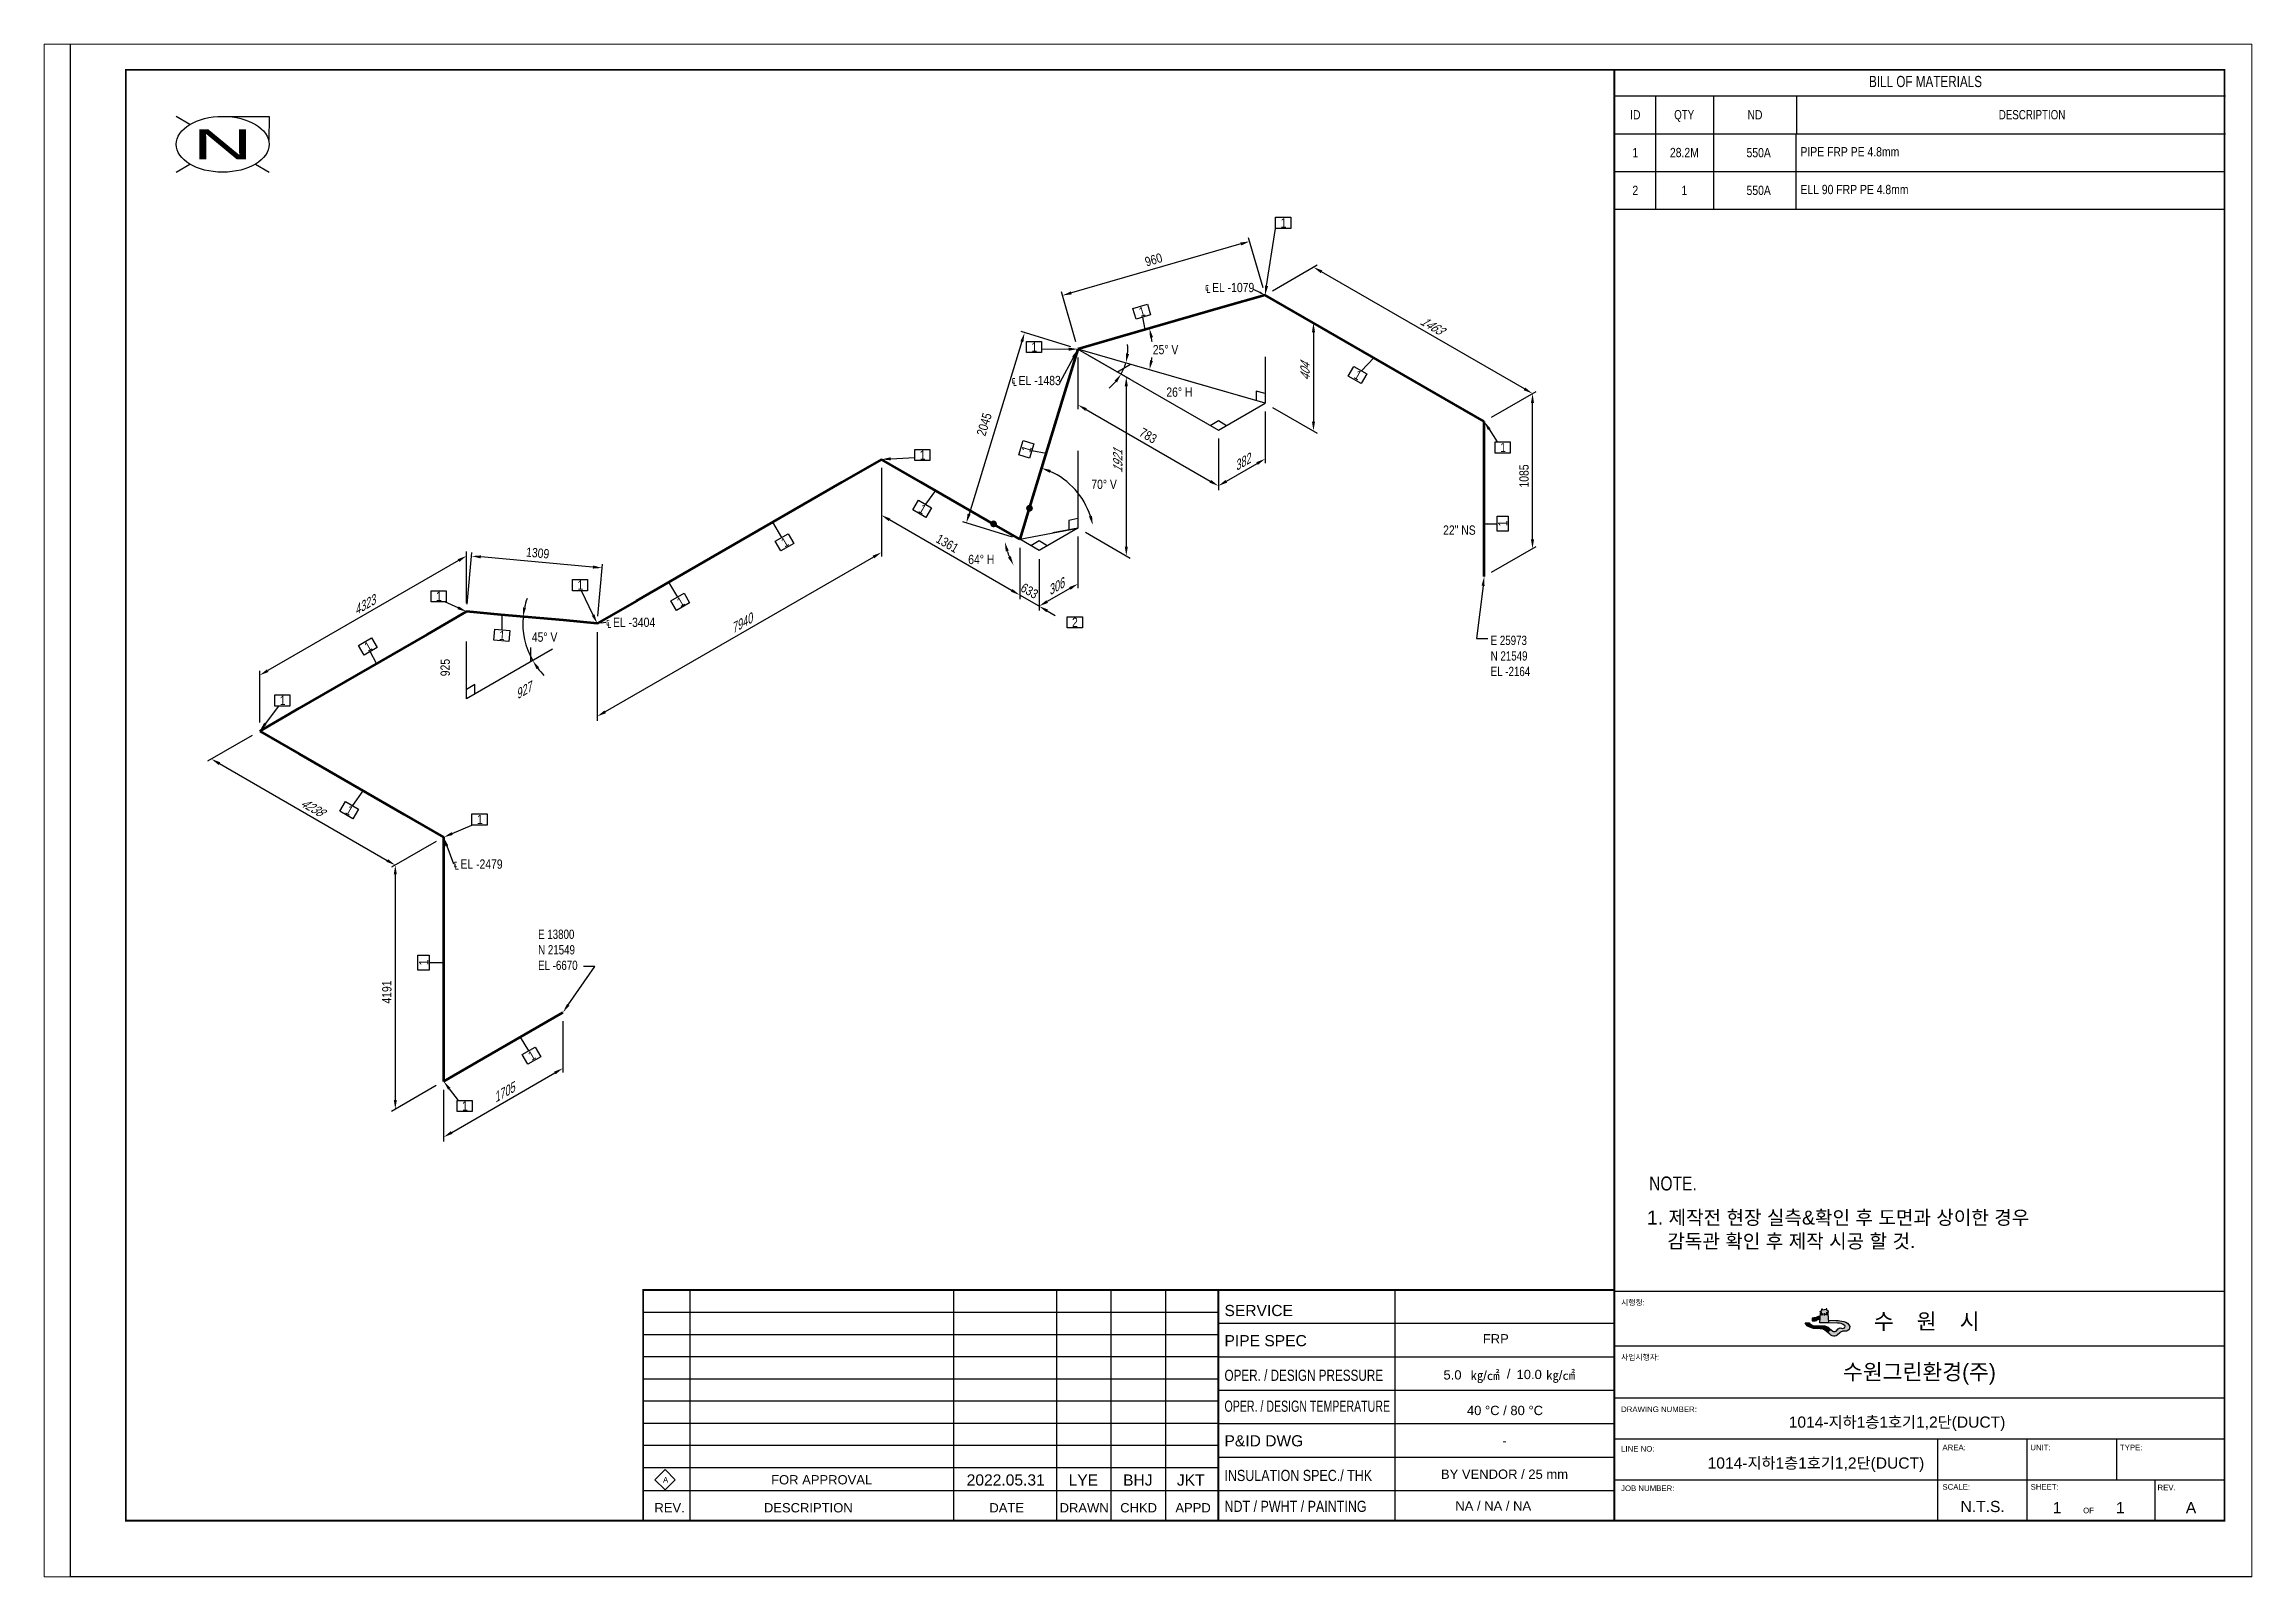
# Paper-space layout '배치1' of a CAD drawing. Header units: millimetres. Extents: x 0 to 588, y -18 to 390.
# The model-space entities are those that its viewports show. They can reach past a viewport. Long polylines and large blocks are cut down to what shows.
import ezdxf
from ezdxf import colors
from ezdxf.entities.mleader import LeaderData, LeaderLine
from ezdxf.enums import TextEntityAlignment as Align
from ezdxf.math import Vec2, Vec3

# ---------------------------------------------------------------- set-up
doc = ezdxf.new("R2010")
doc.units = ezdxf.units.MM
doc.header["$LTSCALE"] = 0.25
for name, color, linetype in [('7', 5, 'Continuous'), ('TITLE', 7, 'Continuous'), ('기울이기 상자', 7, 'Continuous'), ('용접', 1, 'Continuous'), ('주석', 7, 'Continuous'), ('지시선', 1, 'Continuous'), ('치수', 1, 'Continuous'), ('테이블', 7, 'Continuous')]:
    doc.layers.add(name, color=color, linetype=linetype)
doc.layers.add('파이프', color=3, linetype='Continuous', lineweight=70)
doc.styles.add('AdskIsoAnnotation', font='arial.ttf', dxfattribs={"width": 0.8, "height": 1})
doc.styles.add('AdskIsoMetric', font='arial.ttf', dxfattribs={"width": 0.8, "height": 2.5})
doc.styles.add('AdskIsoMetric-30', font='arial.ttf', dxfattribs={"width": 0.8, "height": 2.5})
doc.styles.add('AdskIsoMetric30', font='arial.ttf', dxfattribs={"width": 0.8, "oblique": 30, "height": 2.5})
doc.styles.add('FF1', font='arial.ttf')
doc.styles.add('MtXpl_', font='')
doc.styles.add('RomanS', font='arial.ttf')
doc.styles.get("Standard").update_dxf_attribs({"font": 'arial.ttf'})
doc.styles.add('굴림', font='')
doc.styles.get('MtXpl_').set_extended_font_data('Gulim')
doc.styles.get('굴림').set_extended_font_data('Gulim')
doc.dimstyles.new('AdskIsoMetric', dxfattribs={"dimtxt": 2.5, "dimasz": 2.5, "dimexe": 1, "dimexo": 2, "dimgap": 0.8, "dimtad": 1, "dimdec": 0, "dimrnd": 1, "dimzin": 0, "dimdsep": 46, "dimtxsty": 'AdskIsoMetric', "dimcen": 0, "dimclrt": 7, "dimadec": 0, "dimazin": 0, "dimtfac": 1, "dimtdec": 0, "dimtmove": 1, "dimatfit": 3, "dimfxl": 0, "dimfrac": 2, "dimtolj": 1, "dimtzin": 0, "dimarcsym": 0})

psp = doc.layouts.new('배치1')

msp = doc.modelspace()

# ---------------------------------------------------------------- texts
at = {"color": 0, "linetype": 'ByBlock', "lineweight": 40, "width": 2}
msp.add_text('N', height=8, dxfattribs=at).set_placement((41, 385), align=Align.MIDDLE_CENTER)
at = {"color": 7, "linetype": 'ByBlock', "lineweight": -2, "style": 'RomanS'}
for s, height, p in [('SERVICE', 3, (310.25, 70.006)), ('시행청:', 1.5, (416.8367, 72.8857)), ('PIPE SPEC', 3, (310.25, 61.8976)), ('사업시행자:', 1.5, (416.8367, 58.1958)), ('DRAWING NUMBER:', 1.5, (416.8367, 44.1958)), ('P&ID DWG ', 3, (310.25, 34.9726)), ('LINE NO:', 1.5, (416.8367, 33.5792)), ('AREA:', 1.5, (503.1903, 33.9438)), ('UNIT:', 1.5, (526.8116, 33.9438)), ('TYPE:', 1.5, (550.8911, 33.9438)), ('JOB NUMBER:', 1.5, (416.8367, 22.9625)), ('SCALE:', 1.5, (503.1903, 23.3271)), ('SHEET:', 1.5, (526.8904, 23.3271)), ('REV.', 1.5, (560.9975, 23.16)), ('OF', 1.5, (541, 17))]:
    msp.add_text(s, height=height, dxfattribs=at).set_placement(p)
at = {"style": '굴림'}
msp.add_text('수    원    시', height=4.255987, dxfattribs=at).set_placement((484.7572, 66.4683))
at = {"color": 7, "style": 'AdskIsoMetric'}
for s, p in [('FRP', (379.6687, 62.646)), ('5.0', (369.103, 52.9462)), ('㎏/㎠', (376.3782, 52.8069)), ('/', (386.1261, 53.2022)), ('10.0', (388.7325, 53.0638)), ('㎏/㎠', (396.6965, 52.8657)), ('40 %%DC / 80 %%DC', (375.399, 43.3833)), ('NA / NA / NA', (372.2839, 17.7298))]:
    msp.add_text(s, height=2.5, dxfattribs=at).set_placement(p)
at = {"color": 7, "linetype": 'ByBlock', "lineweight": -2, "style": 'RomanS'}
for s, width, p in [('OPER. / DESIGN PRESSURE', 0.75, (310.25, 52.5893)), ('OPER. / DESIGN TEMPERATURE', 0.68, (310.25, 44.281)), ('INSULATION SPEC./ THK', 0.8, (310.25, 25.6643)), ('NDT / PWHT / PAINTING', 0.8, (310.25, 17.356))]:
    msp.add_text(s, height=3, dxfattribs=dict(at, width=width)).set_placement(p)
at = {"style": '굴림'}
msp.add_text('수원그린환경(주)', height=4.25599, dxfattribs=at).set_placement((497, 55), align=Align.MIDDLE_CENTER)
at = {"color": 7, "style": 'AdskIsoMetric'}
for s, p in [('-', (385.5, 36.5)), ('FOR APPROVAL', (201.988, 26)), ('BY VENDOR / 25 mm', (385.5, 27.5))]:
    msp.add_text(s, height=2.5, dxfattribs=at).set_placement(p, align=Align.MIDDLE_CENTER)
at = {"color": 7, "linetype": 'ByBlock', "lineweight": -2, "style": 'RomanS'}
for s, p in [('REV.', (161.1158, 17.2245)), ('DESCRIPTION', (198.4012, 17.2245)), ('DATE', (251.7185, 17.2245)), ('DRAWN', (272.5302, 17.2245)), ('CHKD', (287.1697, 17.2245)), ('APPD', (301.8091, 17.2245))]:
    msp.add_text(s, height=2.5, dxfattribs=at).set_placement(p, align=Align.CENTER)
at = {"color": 7, "linetype": 'ByBlock', "lineweight": -2}
msp.add_text('N.T.S.', height=3, dxfattribs=at).set_placement((514, 17.3202), align=Align.CENTER)
at = {"color": 7}
for tag, p in [('1014-지하1층1호기1,2단(DUCT)', (491, 40)), ('1014-지하1층1호기1,2단(DUCT)', (469.2041, 29)), ('2022.05.31', (251.4515, 24.4518)), ('LYE', (272.32, 24.4243)), ('BHJ', (286.9594, 24.4243)), ('JKT', (301.1751, 24.4243)), ('1', (534, 17)), ('1', (551, 17)), ('A', (570, 17))]:
    msp.add_attdef(tag, text='', height=3, dxfattribs=at).set_placement(p, align=Align.CENTER)
at = {"layer": 'TITLE', "color": 7, "linetype": 'Continuous', "style": 'FF1'}
msp.add_text('A', height=1.4952, dxfattribs=at).set_placement((159.3541, 25.2225))
at = {"layer": '주석', "width": 0.8}
for s, height, style, p in [('E 25973', 2.5, 'MtXpl_', (381.779, 250.3964)), ('EL -2164', 2.5, 'MtXpl_', (381.779, 242.0426)), ('N 21549', 2.5, 'MtXpl_', (381.7872, 246.2195)), ('E 13800', 2.5, 'MtXpl_', (125.779, 171.3964)), ('N 21549', 2.5, 'MtXpl_', (125.7872, 167.2195)), ('EL -6670', 2.5, 'MtXpl_', (125.779, 163.0426)), ('NOTE.', 3.75, 'AdskIsoAnnotation', (424.3734, 103.7723))]:
    msp.add_text(s, height=height, dxfattribs=dict(at, style=style)).set_placement(p)
at = {"layer": '주석', "style": 'AdskIsoAnnotation'}
for s, p in [('1. 제작전 현장 실측&확인 후 도면과 상이한 경우 ', (423.7796, 94.6083)), ('   감독관 확인 후 제작 시공 할 것.', (424.9028, 88.2681))]:
    msp.add_text(s, height=3.75, dxfattribs=at).set_placement(p)
at = {"layer": '주석', "char_height": 2.5, "attachment_point": 7, "style": 'AdskIsoAnnotation'}
for s, insert in [('{\\Q0;℄ EL -1079}', (305, 345)), ('{\\Q0;℄ EL -1483}', (253, 320)), ('{\\Q0;22" NS}', (369, 280)), ('{\\Q0;℄ EL -3404}', (144, 255)), ('{\\Q0;℄ EL -2479}', (103, 190))]:
    msp.add_mtext(s, dxfattribs=dict(at, insert=insert))
at = {"layer": '테이블', "width": 0.8}
for s, height, style, p in [('BILL OF MATERIALS', 3, 'MtXpl_', (483.4713, 400.382)), ('QTY', 2.5, 'MtXpl_', (431.1037, 391.7069)), ('DESCRIPTION', 2.5, 'MtXpl_', (518.3382, 391.7102)), ('550A', 2.5, 'AdskIsoMetric', (450.5485, 381.5128)), ('PIPE FRP PE 4.8mm ', 2.5, 'AdskIsoMetric', (465.0434, 381.7439)), ('550A', 2.5, 'AdskIsoMetric', (450.5485, 371.3699)), ('ELL 90 FRP PE 4.8mm ', 2.5, 'AdskIsoMetric', (465.0379, 371.601))]:
    msp.add_text(s, height=height, dxfattribs=dict(at, style=style)).set_placement(p)
at = {"layer": '테이블', "char_height": 2.5, "attachment_point": 5, "style": 'AdskIsoMetric'}
for s, insert, width in [('ID', (420.6511, 392.9286), 7.820039), ('ND', (452.8148, 392.9286), 19.370384), ('1', (420.6511, 382.7679), 7.820039), ('28.2M', (433.8454, 382.7679), 12.568491), ('2', (420.6511, 372.625), 7.820039), ('1', (433.8454, 372.625), 12.568491)]:
    msp.add_mtext(s, dxfattribs=dict(at, insert=insert, width=width))

# ---------------------------------------------------------------- blocks, each defined once
blk = doc.blocks.new('*D17')
at = {"layer": 'Defpoints', "color": 0}
for p in [(290.08, 335.51), (270.87, 329.96), (290.78, 331.83), (290.08, 324.41)]:
    blk.add_point(p, dxfattribs=at)
at = {"layer": '치수', "color": 0, "lineweight": -2}
for start, end in [(5.47226, 8.93546), (351.06453, 353.55327)]:
    blk.add_arc((270.87, 329.96), 20, start, end, dxfattribs=at)
at = {"layer": '치수', "color": 0}
for points in [[(290.22, 332.97), (291.03, 333.16), (290.08, 335.51)], [(291.03, 326.76), (290.22, 326.94), (290.08, 324.41)]]:
    blk.add_solid(points, dxfattribs=at)
at = {"layer": '치수', "color": 7, "insert": (294.41, 329.79), "char_height": 2.5, "attachment_point": 5, "style": 'AdskIsoMetric'}
blk.add_mtext('\\A1;25° V', dxfattribs=at)
blk = doc.blocks.new('*D18')
at = {"layer": 'Defpoints', "color": 0}
for p in [(270.87, 329.96), (282.98, 324.22), (290.08, 324.41), (288.19, 319.96)]:
    blk.add_point(p, dxfattribs=at)
at = {"layer": '치수', "color": 0, "lineweight": -2}
for start, end in [(354.60296, 5.30803), (308.58985, 319.29492), (330, 343.89788)]:
    blk.add_arc((270.87, 329.96), 13.4, start, end, dxfattribs=at)
at = {"layer": '치수', "color": 0}
for points in [[(284.62, 328.62), (283.8, 328.78), (283.74, 326.24)], [(280.69, 321.46), (281.37, 320.98), (282.47, 323.26)]]:
    blk.add_solid(points, dxfattribs=at)
at = {"layer": '치수', "color": 7, "insert": (298.13, 318.36), "char_height": 2.5, "attachment_point": 5, "style": 'AdskIsoMetric'}
blk.add_mtext('\\A1;26° H', dxfattribs=at)
blk = doc.blocks.new('*D19')
at = {"layer": 'Defpoints', "color": 0}
for p in [(261.07, 297.96), (267.45, 294.66), (274.86, 282.62), (255.22, 278.83)]:
    blk.add_point(p, dxfattribs=at)
at = {"layer": '치수', "color": 0, "lineweight": -2}
blk.add_arc((255.22, 278.83), 20, 18.09037, 65.81845, dxfattribs=at)
at = {"layer": '치수', "color": 0}
for points in [[(263.27, 296.69), (263.56, 297.47), (261.07, 297.96)], [(274.64, 285.15), (273.83, 284.94), (274.86, 282.62)]]:
    blk.add_solid(points, dxfattribs=at)
at = {"layer": '치수', "color": 7, "insert": (277.89, 293.57), "char_height": 2.5, "attachment_point": 5, "style": 'AdskIsoMetric'}
blk.add_mtext('\\A1;70° V', dxfattribs=at)
blk = doc.blocks.new('*D20')
at = {"layer": 'Defpoints', "color": 0}
for p in [(270.87, 281.85), (251.23, 278.06), (252.55, 273.83), (253.55, 271.85)]:
    blk.add_point(p, dxfattribs=at)
at = {"layer": '치수', "color": 0, "lineweight": -2}
blk.add_arc((270.87, 281.85), 20, 198.09037, 202.83336, dxfattribs=at)
at = {"layer": '치수', "color": 0}
for points in [[(251.45, 275.54), (252.26, 275.75), (251.23, 278.06)], [(252.81, 274.28), (252.06, 273.91), (253.55, 271.85)]]:
    blk.add_solid(points, dxfattribs=at)
at = {"layer": '치수', "color": 7, "insert": (244.88, 273.38), "char_height": 2.5, "attachment_point": 5, "style": 'AdskIsoMetric'}
blk.add_mtext('\\A1;64° H', dxfattribs=at)
blk = doc.blocks.new('*D21')
at = {"layer": 'Defpoints', "color": 0}
for p in [(121.74, 257.99), (141.66, 256.2), (121.79, 253.91), (124.34, 246.2)]:
    blk.add_point(p, dxfattribs=at)
at = {"layer": '치수', "color": 0, "lineweight": -2}
for start, end in [(160.50905, 167.67569), (174.84234, 210), (217.16664, 224.33329)]:
    blk.add_arc((141.66, 256.2), 20, start, end, dxfattribs=at)
at = {"layer": '치수', "color": 0}
for points in [[(122.53, 260.4), (121.71, 260.53), (121.74, 257.99)], [(125.38, 243.88), (126.07, 244.34), (124.34, 246.2)]]:
    blk.add_solid(points, dxfattribs=at)
at = {"layer": '치수', "color": 7, "insert": (127.53, 252.51), "char_height": 2.5, "attachment_point": 5, "style": 'AdskIsoMetric'}
blk.add_mtext('\\A1;45° V', dxfattribs=at)
blk = doc.blocks.new('*D22')
at = {"layer": 'Defpoints', "color": 0}
for p in [(132.46, 151.62), (132.46, 136.62), (100.4, 133.11)]:
    blk.add_point(p, dxfattribs=at)
at = {"layer": '치수', "color": 0, "lineweight": -2}
for p, q in [((132.46, 149.31), (132.46, 135.47)), ((100.4, 130.8), (100.4, 116.95)), ((102.56, 119.36), (130.3, 135.37))]:
    blk.add_line(p, q, dxfattribs=at)
at = {"layer": '치수', "color": 0}
for points in [[(130.09, 135.73), (130.5, 135.01), (132.46, 136.62)], [(102.35, 119.72), (102.77, 119), (100.4, 118.11)]]:
    blk.add_solid(points, dxfattribs=at)
at = {"layer": '치수', "color": 7, "insert": (116.43, 129.98), "char_height": 2.5, "attachment_point": 5, "rotation": 30, "style": 'AdskIsoMetric30'}
blk.add_mtext('\\A1;1705', dxfattribs=at)
blk = doc.blocks.new('*D23')
at = {"layer": 'Defpoints', "color": 0}
for p in [(100.4, 198.72), (100.4, 133.11), (87.41, 125.61)]:
    blk.add_point(p, dxfattribs=at)
at = {"layer": '치수', "color": 0, "lineweight": -2}
for p, q in [((98.4, 197.57), (86.41, 190.65)), ((87.41, 188.72), (87.41, 128.11)), ((98.4, 131.95), (86.41, 125.03))]:
    blk.add_line(p, q, dxfattribs=at)
at = {"layer": '치수', "color": 0}
for points in [[(86.99, 188.72), (87.82, 188.72), (87.41, 191.22)], [(86.99, 128.11), (87.82, 128.11), (87.41, 125.61)]]:
    blk.add_solid(points, dxfattribs=at)
at = {"layer": '치수', "color": 7, "insert": (85.14, 157.11), "char_height": 2.5, "attachment_point": 5, "rotation": 90, "style": 'AdskIsoMetric-30'}
blk.add_mtext('\\A1;4191', dxfattribs=at)
blk = doc.blocks.new('*D24')
at = {"layer": 'Defpoints', "color": 0}
for p in [(50.96, 227.26), (100.4, 198.72), (87.41, 191.22)]:
    blk.add_point(p, dxfattribs=at)
at = {"layer": '치수', "color": 0, "lineweight": -2}
for p, q in [((48.96, 226.11), (36.97, 219.19)), ((40.14, 218.51), (85.24, 192.47)), ((98.4, 197.57), (86.41, 190.65))]:
    blk.add_line(p, q, dxfattribs=at)
at = {"layer": '치수', "color": 0}
for points in [[(40.35, 218.87), (39.93, 218.15), (37.97, 219.76)], [(85.45, 192.83), (85.03, 192.11), (87.41, 191.22)]]:
    blk.add_solid(points, dxfattribs=at)
at = {"layer": '치수', "color": 7, "insert": (64.96, 206.8), "char_height": 2.5, "attachment_point": 5, "rotation": 330, "style": 'AdskIsoMetric30'}
blk.add_mtext('\\A1;4238', dxfattribs=at)
blk = doc.blocks.new('*D25')
at = {"layer": 'Defpoints', "color": 0}
for p in [(106.56, 259.36), (50.96, 242.26), (50.96, 227.26)]:
    blk.add_point(p, dxfattribs=at)
at = {"layer": '치수', "color": 0, "lineweight": -2}
for p, q in [((104.4, 273.11), (53.13, 243.51)), ((106.56, 261.67), (106.56, 275.52)), ((50.96, 229.57), (50.96, 243.42))]:
    blk.add_line(p, q, dxfattribs=at)
at = {"layer": '치수', "color": 0}
for points in [[(104.19, 273.47), (104.61, 272.75), (106.56, 274.36)], [(52.92, 243.87), (53.34, 243.15), (50.96, 242.26)]]:
    blk.add_solid(points, dxfattribs=at)
at = {"layer": '치수', "color": 7, "insert": (78.98, 261.06), "char_height": 2.5, "attachment_point": 5, "rotation": 30, "style": 'AdskIsoMetric30'}
blk.add_mtext('\\A1;4323', dxfattribs=at)
blk = doc.blocks.new('*D26')
at = {"layer": 'Defpoints', "color": 0}
for p in [(107.91, 274.3), (106.56, 259.36), (141.66, 256.2)]:
    blk.add_point(p, dxfattribs=at)
at = {"layer": '치수', "color": 0, "lineweight": -2}
for p, q in [((106.74, 261.36), (108, 275.3)), ((140.52, 271.36), (110.4, 274.08)), ((141.84, 258.19), (143.1, 272.13))]:
    blk.add_line(p, q, dxfattribs=at)
at = {"layer": '치수', "color": 0}
for points in [[(110.44, 274.49), (110.36, 273.66), (107.91, 274.3)], [(140.56, 271.77), (140.48, 270.94), (143.01, 271.13)]]:
    blk.add_solid(points, dxfattribs=at)
at = {"layer": '치수', "color": 7, "insert": (125.68, 275.13), "char_height": 2.5, "attachment_point": 5, "rotation": 354.84234, "style": 'AdskIsoMetric'}
blk.add_mtext('\\A1;1309', dxfattribs=at)
blk = doc.blocks.new('*D27')
at = {"layer": 'Defpoints', "color": 0}
for p in [(218.06, 300.3), (141.66, 256.2), (141.65, 231.2)]:
    blk.add_point(p, dxfattribs=at)
at = {"layer": '치수', "color": 0, "lineweight": -2}
for p, q in [((218.06, 297.99), (218.05, 274.15)), ((215.89, 274.05), (143.82, 232.45)), ((141.66, 253.89), (141.65, 230.04))]:
    blk.add_line(p, q, dxfattribs=at)
at = {"layer": '치수', "color": 0}
for points in [[(215.68, 274.41), (216.1, 273.69), (218.05, 275.3)], [(143.61, 232.81), (144.03, 232.08), (141.65, 231.2)]]:
    blk.add_solid(points, dxfattribs=at)
at = {"layer": '치수', "color": 7, "insert": (180.29, 256.12), "char_height": 2.5, "attachment_point": 5, "rotation": 30, "style": 'AdskIsoMetric30'}
blk.add_mtext('\\A1;7940', dxfattribs=at)
blk = doc.blocks.new('*D28')
at = {"layer": 'Defpoints', "color": 0}
for p in [(218.06, 300.3), (218.05, 285.3), (255.22, 278.83)]:
    blk.add_point(p, dxfattribs=at)
at = {"layer": '치수', "color": 0, "lineweight": -2}
for p, q in [((218.06, 297.99), (218.05, 284.15)), ((253.05, 265.08), (220.22, 284.05)), ((255.22, 276.52), (255.22, 262.68))]:
    blk.add_line(p, q, dxfattribs=at)
at = {"layer": '치수', "color": 0}
for points in [[(220.43, 284.41), (220.01, 283.69), (218.05, 285.3)], [(253.26, 265.44), (252.85, 264.72), (255.22, 263.83)]]:
    blk.add_solid(points, dxfattribs=at)
at = {"layer": '치수', "color": 7, "insert": (235.76, 277.69), "char_height": 2.5, "attachment_point": 5, "rotation": 329.98266, "style": 'AdskIsoMetric-30'}
blk.add_mtext('\\A1;1361', dxfattribs=at)
blk = doc.blocks.new('*D29')
at = {"layer": 'Defpoints', "color": 0}
for p in [(270.87, 329.96), (240.88, 283.22), (255.22, 278.83)]:
    blk.add_point(p, dxfattribs=at)
at = {"layer": '치수', "color": 0, "lineweight": -2}
for p, q in [((268.96, 330.54), (255.57, 334.64)), ((255.79, 331.96), (241.61, 285.61)), ((253.31, 279.42), (239.92, 283.51))]:
    blk.add_line(p, q, dxfattribs=at)
at = {"layer": '치수', "color": 0}
for points in [[(255.39, 332.08), (256.19, 331.84), (256.52, 334.35)], [(241.21, 285.73), (242.01, 285.49), (240.88, 283.22)]]:
    blk.add_solid(points, dxfattribs=at)
at = {"layer": '치수', "color": 7, "insert": (245.67, 309.71), "char_height": 2.5, "attachment_point": 5, "rotation": 72.98509, "style": 'AdskIsoMetric'}
blk.add_mtext('\\A1;2045', dxfattribs=at)
blk = doc.blocks.new('*D30')
at = {"layer": 'Defpoints', "color": 0}
for p in [(266.71, 344.37), (321.17, 344.48), (270.87, 329.96)]:
    blk.add_point(p, dxfattribs=at)
at = {"layer": '치수', "color": 0, "lineweight": -2}
for p, q in [((314.61, 358.2), (269.11, 345.06)), ((320.62, 346.4), (316.74, 359.85)), ((270.31, 331.88), (266.43, 345.33))]:
    blk.add_line(p, q, dxfattribs=at)
at = {"layer": '치수', "color": 0}
for points in [[(314.5, 358.6), (314.73, 357.8), (317.01, 358.89)], [(268.99, 345.46), (269.22, 344.66), (266.71, 344.37)]]:
    blk.add_solid(points, dxfattribs=at)
at = {"layer": '치수', "color": 7, "insert": (291.19, 353.96), "char_height": 2.5, "attachment_point": 5, "rotation": 16.1021, "style": 'AdskIsoMetric'}
blk.add_mtext('\\A1;960', dxfattribs=at)
blk = doc.blocks.new('*D31')
at = {"layer": 'Defpoints', "color": 0}
for p in [(334.16, 351.98), (321.17, 344.48), (380.04, 310.5)]:
    blk.add_point(p, dxfattribs=at)
at = {"layer": '치수', "color": 0, "lineweight": -2}
for p, q in [((323.17, 345.64), (335.16, 352.56)), ((390.86, 319.25), (336.33, 350.73)), ((382.04, 311.65), (394.03, 318.57))]:
    blk.add_line(p, q, dxfattribs=at)
at = {"layer": '치수', "color": 0}
for points in [[(336.54, 351.09), (336.12, 350.37), (334.16, 351.98)], [(391.07, 319.61), (390.65, 318.89), (393.03, 318)]]:
    blk.add_solid(points, dxfattribs=at)
at = {"layer": '치수', "color": 7, "insert": (365.86, 336.3), "char_height": 2.5, "attachment_point": 5, "rotation": 330, "style": 'AdskIsoMetric30'}
blk.add_mtext('\\A1;1463', dxfattribs=at)
blk = doc.blocks.new('*D32')
at = {"layer": 'Defpoints', "color": 0}
for p in [(393.03, 318), (380.04, 310.5), (380.04, 268.79)]:
    blk.add_point(p, dxfattribs=at)
at = {"layer": '치수', "color": 0, "lineweight": -2}
for p, q in [((382.04, 311.65), (394.03, 318.57)), ((393.03, 278.79), (393.03, 315.5)), ((382.04, 269.95), (394.03, 276.87))]:
    blk.add_line(p, q, dxfattribs=at)
at = {"layer": '치수', "color": 0}
for points in [[(392.61, 315.5), (393.44, 315.5), (393.03, 318)], [(392.61, 278.79), (393.44, 278.79), (393.03, 276.29)]]:
    blk.add_solid(points, dxfattribs=at)
at = {"layer": '치수', "color": 7, "insert": (390.76, 295.84), "char_height": 2.5, "attachment_point": 5, "rotation": 90, "style": 'AdskIsoMetric-30'}
blk.add_mtext('\\A1;1085', dxfattribs=at)
blk = doc.blocks.new('*D33')
at = {"layer": 'Defpoints', "color": 0}
for p in [(270.87, 329.96), (308.6, 308.17), (308.6, 293.17)]:
    blk.add_point(p, dxfattribs=at)
at = {"layer": '치수', "color": 0, "lineweight": -2}
for p, q in [((270.87, 327.65), (270.87, 313.8)), ((273.03, 313.71), (306.43, 294.42)), ((308.6, 305.87), (308.6, 292.02))]:
    blk.add_line(p, q, dxfattribs=at)
at = {"layer": '치수', "color": 0}
for points in [[(273.24, 314.07), (272.82, 313.35), (270.87, 314.96)], [(306.64, 294.79), (306.22, 294.06), (308.6, 293.17)]]:
    blk.add_solid(points, dxfattribs=at)
at = {"layer": '치수', "color": 7, "insert": (289.73, 306.68), "char_height": 2.5, "attachment_point": 5, "rotation": 330, "style": 'AdskIsoMetric-30'}
blk.add_mtext('\\A1;783', dxfattribs=at)
blk = doc.blocks.new('*D34')
at = {"layer": 'Defpoints', "color": 0}
for p in [(321.17, 315.44), (308.6, 308.17), (321.17, 300.44)]:
    blk.add_point(p, dxfattribs=at)
at = {"layer": '치수', "color": 0, "lineweight": -2}
for p, q in [((321.17, 313.13), (321.17, 299.28)), ((308.6, 305.87), (308.6, 292.02)), ((310.76, 294.42), (319.01, 299.19))]:
    blk.add_line(p, q, dxfattribs=at)
at = {"layer": '치수', "color": 0}
for points in [[(318.8, 299.55), (319.22, 298.83), (321.17, 300.44)], [(310.55, 294.79), (310.97, 294.06), (308.6, 293.17)]]:
    blk.add_solid(points, dxfattribs=at)
at = {"layer": '치수', "color": 7, "insert": (314.89, 299.42), "char_height": 2.5, "attachment_point": 5, "rotation": 30, "style": 'AdskIsoMetric30'}
blk.add_mtext('\\A1;382', dxfattribs=at)
blk = doc.blocks.new('*D35')
at = {"layer": 'Defpoints', "color": 0}
for p in [(321.17, 344.48), (321.17, 315.44), (334.16, 307.94)]:
    blk.add_point(p, dxfattribs=at)
at = {"layer": '치수', "color": 0, "lineweight": -2}
for p, q in [((334.16, 334.48), (334.16, 310.44)), ((323.17, 314.28), (335.16, 307.36))]:
    blk.add_line(p, q, dxfattribs=at)
at = {"layer": '치수', "color": 0}
for points in [[(333.75, 334.48), (334.58, 334.48), (334.16, 336.98)], [(333.75, 310.44), (334.58, 310.44), (334.16, 307.94)]]:
    blk.add_solid(points, dxfattribs=at)
at = {"layer": '치수', "color": 7, "insert": (331.9, 323.77), "char_height": 2.5, "attachment_point": 5, "rotation": 90, "style": 'AdskIsoMetric30'}
blk.add_mtext('\\A1;404', dxfattribs=at)
blk = doc.blocks.new('*D36')
at = {"layer": 'Defpoints', "color": 0}
for p in [(270.87, 281.85), (260.43, 275.83), (260.43, 260.83)]:
    blk.add_point(p, dxfattribs=at)
at = {"layer": '치수', "color": 0, "lineweight": -2}
for p, q in [((270.87, 279.54), (270.87, 265.7)), ((260.43, 273.52), (260.43, 259.67)), ((268.7, 265.6), (262.59, 262.08))]:
    blk.add_line(p, q, dxfattribs=at)
at = {"layer": '치수', "color": 0}
for points in [[(262.39, 262.44), (262.8, 261.71), (260.43, 260.83)], [(268.49, 265.96), (268.91, 265.24), (270.87, 266.85)]]:
    blk.add_solid(points, dxfattribs=at)
at = {"layer": '치수', "color": 7, "insert": (264.77, 265.95), "char_height": 2.5, "attachment_point": 5, "rotation": 30, "style": 'AdskIsoMetric30'}
blk.add_mtext('\\A1;306', dxfattribs=at)
blk = doc.blocks.new('*D37')
at = {"layer": 'Defpoints', "color": 0}
for p in [(255.22, 278.83), (260.43, 275.83), (255.22, 263.83)]:
    blk.add_point(p, dxfattribs=at)
at = {"layer": '치수', "color": 0, "lineweight": -2}
for p, q in [((255.22, 276.52), (255.22, 262.68)), ((260.43, 273.52), (260.43, 259.67)), ((253.06, 265.08), (250.89, 266.33)), ((260.43, 260.83), (255.22, 263.83)), ((262.59, 259.58), (264.76, 258.33))]:
    blk.add_line(p, q, dxfattribs=at)
at = {"layer": '치수', "color": 0}
for points in [[(253.27, 265.44), (252.85, 264.72), (255.22, 263.83)], [(262.8, 259.94), (262.39, 259.21), (260.43, 260.83)]]:
    blk.add_solid(points, dxfattribs=at)
at = {"layer": '치수', "color": 7, "insert": (257.83, 264.95), "char_height": 2.5, "attachment_point": 5, "rotation": 330, "style": 'AdskIsoMetric-30'}
blk.add_mtext('\\A1;633', dxfattribs=at)
blk = doc.blocks.new('*D38')
at = {"layer": 'Defpoints', "color": 0}
for p in [(270.87, 329.96), (270.87, 281.85), (283.86, 274.35)]:
    blk.add_point(p, dxfattribs=at)
at = {"layer": '치수', "color": 0, "lineweight": -2}
for p, q in [((272.87, 328.8), (284.86, 321.88)), ((283.86, 319.96), (283.86, 276.85)), ((272.87, 280.7), (284.86, 273.77))]:
    blk.add_line(p, q, dxfattribs=at)
at = {"layer": '치수', "color": 0}
for points in [[(283.44, 319.96), (284.27, 319.96), (283.86, 322.46)], [(283.44, 276.85), (284.27, 276.85), (283.86, 274.35)]]:
    blk.add_solid(points, dxfattribs=at)
at = {"layer": '치수', "color": 7, "insert": (281.59, 299.71), "char_height": 2.5, "attachment_point": 5, "rotation": 90, "style": 'AdskIsoMetric30'}
blk.add_mtext('\\A1;1921', dxfattribs=at)
blk = doc.blocks.new('*D39')
at = {"layer": 'Defpoints', "color": 0}
for p in [(141.66, 256.2), (106.56, 235.93), (106.56, 235.93)]:
    blk.add_point(p, dxfattribs=at)
at = {"layer": '치수', "color": 7, "insert": (121.69, 238.03), "char_height": 2.5, "attachment_point": 5, "rotation": 30, "style": 'AdskIsoMetric30'}
blk.add_mtext('\\A1;927', dxfattribs=at)
blk = doc.blocks.new('*D40')
at = {"layer": 'Defpoints', "color": 0}
for p in [(106.56, 259.36), (106.56, 259.36), (106.56, 235.93)]:
    blk.add_point(p, dxfattribs=at)
at = {"layer": '치수', "color": 7, "insert": (100.82, 244.33), "char_height": 2.5, "attachment_point": 5, "rotation": 90, "style": 'AdskIsoMetric-30'}
blk.add_mtext('\\A1;925', dxfattribs=at)
blk = doc.blocks.new('절곡부-1-Iso2DSkew180')
at = {"color": 0, "linetype": 'ByBlock', "lineweight": -2, "extrusion": (0.707107, -0.408248, 0.57735)}
for p, q in [((0, 12.25), (0, 0)), ((0, 0), (10.61, 6.12)), ((0, 0), (0, 0))]:
    blk.add_line(p, q, dxfattribs=at)
blk = doc.blocks.new('절곡부-1-Iso2DSkew90')
at = {"color": 0, "linetype": 'ByBlock', "lineweight": -2, "extrusion": (0.707107, 0.408248, -0.57735)}
for p, q in [((-10.61, 6.12), (0, 0)), ((0, 0), (0, -12.25)), ((0, 0), (0, 0))]:
    blk.add_line(p, q, dxfattribs=at)
blk = doc.blocks.new('절곡부-2-Iso2DSkew90')
at = {"color": 0, "linetype": 'ByBlock', "lineweight": -2, "extrusion": (0, 0.816497, 0.57735)}
for p, q in [((10.61, 6.12), (0, 0)), ((0, 0), (10.61, -6.12)), ((0, 0), (0, 0))]:
    blk.add_line(p, q, dxfattribs=at)
blk = doc.blocks.new('절곡부-1-Iso2DSkew60')
at = {"color": 0, "linetype": 'ByBlock', "lineweight": -2, "extrusion": (0.707107, -0.408248, 0.57735)}
for p, q in [((0, 0), (-10.61, -6.12)), ((0, 0), (0, 0)), ((9.18, -0.84), (0, 0))]:
    blk.add_line(p, q, dxfattribs=at)
blk = doc.blocks.new('절곡부-3-Iso2DSkew90')
at = {"color": 0, "linetype": 'ByBlock', "lineweight": -2, "extrusion": (-0.707107, 0.408248, -0.57735)}
for p, q in [((10.61, 6.12), (0, 0)), ((0, 0), (-9.18, 0.84)), ((0, 0), (0, 0))]:
    blk.add_line(p, q, dxfattribs=at)
blk = doc.blocks.new('절곡부-4-Iso2DSkew90')
at = {"color": 0, "linetype": 'ByBlock', "lineweight": -2, "extrusion": (0, 0.816497, 0.57735)}
for p, q in [((0, 0), (-10.61, -6.12)), ((0, 0), (0, 0)), ((10.61, -6.12), (0, 0))]:
    blk.add_line(p, q, dxfattribs=at)
blk = doc.blocks.new('엘보우-1-Iso3DSkew164')
at = {"color": 0, "linetype": 'ByBlock', "lineweight": -2, "extrusion": (0.685711, 0.196485, -0.700852)}
for p, q in [((2.57, 8.36), (0, 0)), ((0, 0), (-7.07, 4.08)), ((0, 0), (0, 0))]:
    blk.add_line(p, q, dxfattribs=at)
blk = doc.blocks.new('절곡부-1-Iso2DSkew0')
at = {"color": 0, "linetype": 'ByBlock', "lineweight": -2, "extrusion": (-0.707107, -0.408248, 0.57735)}
for p, q in [((0, 0), (-10.61, 6.12)), ((0, 0), (0, 0)), ((0, -12.25), (0, 0))]:
    blk.add_line(p, q, dxfattribs=at)
blk = doc.blocks.new('절곡부-5-Iso2DSkew90')
at = {"color": 0, "linetype": 'ByBlock', "lineweight": -2, "extrusion": (-0.632455, 2.15842e-07, 0.774597)}
for p, q in [((0, 0), (-11.34, -3.27)), ((0, 0), (0, 0)), ((10.61, -6.12), (0, 0))]:
    blk.add_line(p, q, dxfattribs=at)
blk = doc.blocks.new('절곡부-1-Iso3DSkew122')
at = {"color": 0, "linetype": 'ByBlock', "lineweight": -2, "extrusion": (-0.556286, -0.282936, 0.781341)}
for p, q in [((11.34, 3.27), (0, 0)), ((0, 0), (-3.85, -12.54)), ((0, 0), (0, 0))]:
    blk.add_line(p, q, dxfattribs=at)
blk = doc.blocks.new('Buttweld')
at = {"lineweight": -2}
blk.add_hatch(color=0, dxfattribs=at).paths.add_polyline_path([(0.044, -0.003), (0.043, 0.005), (0.041, 0.013), (0.038, 0.02), (0.033, 0.026), (0.028, 0.032), (0.021, 0.037), (0.014, 0.04), (0.007, 0.042), (-0.001, 0.043), (-0.009, 0.042), (-0.017, 0.04), (-0.024, 0.037), (-0.03, 0.032), (-0.036, 0.026), (-0.04, 0.02), (-0.044, 0.013), (-0.046, 0.005), (-0.047, -0.003), (-0.046, -0.01), (-0.044, -0.018), (-0.04, -0.025), (-0.036, -0.032), (-0.03, -0.037), (-0.024, -0.042), (-0.017, -0.045), (-0.009, -0.047), (-0.001, -0.048), (0.007, -0.047), (0.014, -0.045), (0.021, -0.042), (0.028, -0.037), (0.033, -0.032), (0.038, -0.025), (0.041, -0.018), (0.043, -0.01)], is_closed=False, flags=0)
blk = doc.blocks.new('AnnoRect')
at = {"color": 0, "linetype": 'ByBlock', "lineweight": -2}
blk.add_wipeout([(-0.81, -0.6), (-0.81, 0.6), (0.81, 0.6), (0.81, -0.6)], dxfattribs=at)
blk.add_lwpolyline([(-0.81, -0.6), (-0.81, 0.6), (0.81, 0.6), (0.81, -0.6)], close=True, dxfattribs=at)
at = {"color": 0, "linetype": 'ByBlock', "lineweight": -2, "style": 'AdskIsoAnnotation', "width": 0.8}
blk.add_attdef('XX', text='', height=1, dxfattribs=at).set_placement((0, 0), align=Align.MIDDLE_CENTER)
blk = doc.blocks.new('수원시마크')
h = blk.add_hatch(color=5)
h.paths.add_polyline_path([(6.27, 4.13), (6.04, 6.98), (5.7, 6.98), (5.7, 7.25), (6.13, 7.29), (6.13, 7.5), (5.64, 7.81), (5.64, 8.21), (5.5, 8.21), (5.5, 8.01), (4.93, 7.98), (4.36, 8.01), (4.36, 8.21), (4.22, 8.21), (4.22, 7.81), (3.73, 7.5), (3.73, 7.29), (4.16, 7.25), (4.16, 6.98), (3.82, 6.98), (3.59, 4.13)])
h.paths.add_polyline_path([(4.76, 6.46), (4.76, 6.74), (5.1, 6.74), (5.1, 6.46)], flags=16)
h.paths.add_polyline_path([(5.41, 6.46), (5.41, 6.74), (5.75, 6.74), (5.75, 6.46)], flags=16)
h.paths.add_polyline_path([(4.45, 6.46), (4.11, 6.46), (4.11, 6.74), (4.45, 6.74)], flags=16)
h.paths.add_polyline_path([(8.83, 4.05, -0.174291), (10.75, 3.51, -0.59696), (10.82, 2.7, -0.25604), (10.22, 2.53, 0.024566), (9.63, 2.64, 0.278989), (8.96, 2.35), (8.37, 1.69, -0.298853), (7.44, 1.72), (6.79, 2.24), (5.76, 1.43), (6.54, 0.8, 0.063286), (7.28, 0.37, 0.24753), (8.73, 0.49), (9.46, 1.2, -0.193471), (10.41, 1.66), (11.45, 1.69, 0.388319), (12.37, 3.05, 0.259907), (10.64, 4.57, 0.04063), (8.4, 4.86), (6.21, 4.91), (6.27, 4.13), (6.32, 4.13)])
for color, points in [(3, [(4.54, 3.3), (1.78, 3.3, -0.16593), (0.46, 4.14), (-0.62, 4.14, 0.174295), (0.21, 3.1, 0.126792), (2.29, 2.45), (3.76, 2.41, -0.209259), (4.99, 2.06), (5.76, 1.43), (6.79, 2.24), (6.45, 2.52, 0.16522)]), (1, [(3.75, 6.08, 0.143186), (2.76, 5.78, -0.141847), (1.87, 5.57), (1.39, 5.55), (1.39, 4.73), (1.96, 4.73, 0.144474), (2.64, 4.86), (2.85, 4.99, -0.277731), (3.42, 5.19), (3.68, 5.22)])]:
    blk.add_hatch(color=color).paths.add_polyline_path(points)
at = {"color": 1}
blk.add_line((5.76, 1.43), (6.79, 2.24), dxfattribs=at)
at = {"color": 5}
for points in [[(3.59, 4.13), (3.82, 6.98), (4.16, 6.98), (4.16, 7.25), (3.73, 7.29), (3.73, 7.5), (4.22, 7.81), (4.22, 8.21), (4.36, 8.21), (4.36, 8.01), (4.93, 7.98)], [(6.27, 4.13), (6.04, 6.98), (5.7, 6.98), (5.7, 7.25), (6.13, 7.29), (6.13, 7.5), (5.64, 7.81), (5.64, 8.21), (5.5, 8.21), (5.5, 8.01), (4.93, 7.98)]]:
    blk.add_lwpolyline(points, dxfattribs=at)
for points in [[(4.11, 6.46), (4.45, 6.46), (4.45, 6.74), (4.11, 6.74)], [(4.76, 6.46), (5.1, 6.46), (5.1, 6.74), (4.76, 6.74)], [(5.75, 6.46), (5.41, 6.46), (5.41, 6.74), (5.75, 6.74)]]:
    blk.add_lwpolyline(points, close=True, dxfattribs=at)
for points in [[(6.2, 4.91), (8.4, 4.86, -0.04063), (10.64, 4.57, -0.259907), (12.37, 3.05, -0.388319), (11.45, 1.69), (10.41, 1.66, 0.193471), (9.46, 1.2), (8.73, 0.49, -0.24753), (7.28, 0.37, -0.063286), (6.54, 0.8), (4.99, 2.06, 0.209259), (3.76, 2.41), (2.29, 2.45, -0.126792), (0.21, 3.1, -0.174295), (-0.62, 4.14, -2.92713)], [(-0.62, 4.14), (0.46, 4.14, 0.16593), (1.78, 3.3), (4.54, 3.3, -0.16522), (6.45, 2.52), (7.44, 1.72, 0.298853), (8.37, 1.69), (8.96, 2.35, -0.278989), (9.63, 2.64, -0.024566), (10.22, 2.53, 0.25604), (10.82, 2.7, 0.59696), (10.75, 3.51, 0.174291), (8.83, 4.05), (6.32, 4.13), (3.59, 4.13)]]:
    blk.add_lwpolyline(points, format="xyb", dxfattribs=at)
at = {"color": 1}
blk.add_lwpolyline([(3.75, 6.08, 0.143186), (2.76, 5.78, -0.141847), (1.87, 5.57), (1.39, 5.55), (1.39, 4.73), (1.96, 4.73, 0.144474), (2.64, 4.86), (2.85, 4.99, -0.277731), (3.42, 5.19), (3.68, 5.22)], format="xyb", dxfattribs=at)
blk = doc.blocks.new('T')
at = {"layer": '지시선', "xscale": 48, "yscale": 48, "zscale": 48}
blk.add_blockref('수원시마크', (-288, -200), dxfattribs=at)

# ---------------------------------------------------------------- dimensions: what is measured, and where the dimension line sits
at = {"layer": '치수'}
for base, p1, p2, angle, text, override, picture, middle in [((266.7073, 344.3698), (321.1746, 344.4807), (270.8676, 329.9583), 196.1021005, '960', {"dimtad": 0, "dimlfac": 18.33004, "dimtxsty": 'AdskIsoMetric', "dimse1": 0, "dimse2": 0, "dimsd1": 0, "dimsd2": 0, "dimtmove": 1}, '*D30', (291.1898, 353.9555)), ((334.165, 351.9807), (380.0362, 310.4969), (321.1746, 344.4807), 150, '1463', {"dimtad": 0, "dimlfac": 21.520348, "dimtxsty": 'AdskIsoMetric30', "dimse1": 0, "dimse2": 0, "dimsd1": 0, "dimsd2": 0, "dimtmove": 1}, '*D31', (365.8621, 336.2972)), ((334.165, 307.9359), (321.1746, 344.4807), (321.1746, 315.4359), 270, '404', {"dimtad": 0, "dimlfac": 13.898036, "dimtxsty": 'AdskIsoMetric30', "dimse1": 1, "dimse2": 0, "dimsd1": 0, "dimsd2": 0, "dimtmove": 1}, '*D35', (331.8987, 323.7667)), ((240.8788, 283.2216), (270.8676, 329.9583), (255.2223, 278.8323), 252.9850949, '2045', {"dimtad": 0, "dimlfac": 38.257505, "dimtxsty": 'AdskIsoMetric', "dimse1": 0, "dimse2": 0, "dimsd1": 0, "dimsd2": 0, "dimtmove": 1}, '*D29', (245.6655, 309.7137)), ((308.5979, 293.1747), (270.8676, 329.9583), (308.5979, 308.1747), 330, '783', {"dimtad": 0, "dimlfac": 17.962737, "dimtxsty": 'AdskIsoMetric-30', "dimse1": 0, "dimse2": 0, "dimsd1": 0, "dimsd2": 0, "dimtmove": 1}, '*D33', (289.7327, 306.6844)), ((283.858, 274.3518), (270.8676, 329.9583), (270.8676, 281.8518), 270, '1921', {"dimtad": 0, "dimlfac": 39.930874, "dimtxsty": 'AdskIsoMetric30', "dimse1": 0, "dimse2": 0, "dimsd1": 0, "dimsd2": 0, "dimtmove": 1}, '*D38', (281.5917, 299.7135)), ((321.1746, 300.4359), (308.5979, 308.1747), (321.1746, 315.4359), 30, '382', {"dimtad": 0, "dimlfac": 26.292842, "dimtxsty": 'AdskIsoMetric30', "dimse1": 0, "dimse2": 0, "dimsd1": 0, "dimsd2": 0, "dimtmove": 1}, '*D34', (314.8862, 299.4232)), ((393.0266, 317.9969), (380.0362, 268.7932), (380.0362, 310.4969), 90, '1085', {"dimtad": 0, "dimlfac": 26.015431, "dimtxsty": 'AdskIsoMetric-30', "dimse1": 0, "dimse2": 0, "dimsd1": 0, "dimsd2": 0, "dimtmove": 1}, '*D32', (390.7595, 295.8361)), ((141.6549, 231.1955), (218.0588, 300.3036), (141.6614, 256.1955), 209.9999999, '7940', {"dimtad": 0, "dimlfac": 90.003466, "dimtxsty": 'AdskIsoMetric30', "dimse1": 0, "dimse2": 0, "dimsd1": 0, "dimsd2": 0, "dimtmove": 1}, '*D27', (180.2942, 256.1204)), ((218.0549, 285.3036), (255.2223, 278.8323), (218.0588, 300.3036), 149.9826571, '1361', {"dimtad": 0, "dimlfac": 31.699655, "dimtxsty": 'AdskIsoMetric-30', "dimse1": 0, "dimse2": 0, "dimsd1": 0, "dimsd2": 0, "dimtmove": 1}, '*D28', (235.7576, 277.6931)), ((260.4299, 260.8256), (270.8676, 281.8518), (260.4299, 275.8256), 210, '306', {"dimtad": 0, "dimlfac": 25.408056, "dimtxsty": 'AdskIsoMetric30', "dimse1": 0, "dimse2": 0, "dimsd1": 0, "dimsd2": 0, "dimtmove": 1}, '*D36', (264.7689, 265.9476)), ((50.9638, 242.264), (106.562, 259.3637), (50.9638, 227.264), 209.9999999, '4323', {"dimtad": 0, "dimlfac": 67.341943, "dimtxsty": 'AdskIsoMetric30', "dimse1": 0, "dimse2": 0, "dimsd1": 0, "dimsd2": 0, "dimtmove": 1}, '*D25', (78.9829, 261.0577)), ((107.9105, 274.3029), (141.6614, 256.1955), (106.562, 259.3637), 174.8423363, '1309', {"dimtad": 0, "dimlfac": 37.151967, "dimtxsty": 'AdskIsoMetric', "dimse1": 0, "dimse2": 0, "dimsd1": 0, "dimsd2": 0, "dimtmove": 1}, '*D26', (125.6777, 275.1293)), ((255.2223, 263.8323), (260.4299, 275.8256), (255.2223, 278.8323), 150, '633', {"dimtad": 0, "dimlfac": 105.209891, "dimtxsty": 'AdskIsoMetric-30', "dimse1": 0, "dimse2": 0, "dimsd1": 0, "dimsd2": 0, "dimtmove": 1}, '*D37', (257.8261, 264.9458)), ((106.5611, 259.3632), (106.562, 235.9309), (106.562, 259.3637), 90, '925', {"dimtad": 0, "dimlfac": 39.457493, "dimtxsty": 'AdskIsoMetric-30', "dimse1": 1, "dimse2": 1, "dimsd1": 1, "dimsd2": 1, "dimtmove": 2}, '*D40', (100.8187, 244.3314)), ((106.562, 235.9299), (141.6614, 256.1955), (106.562, 235.9309), 210, '927', {"dimtad": 0, "dimlfac": 22.87351, "dimtxsty": 'AdskIsoMetric30', "dimse1": 1, "dimse2": 1, "dimsd1": 1, "dimsd2": 1, "dimtmove": 2}, '*D39', (121.692, 238.0344)), ((87.4061, 191.224), (50.9638, 227.264), (100.3965, 198.724), 329.9999999, '4238', {"dimtad": 0, "dimlfac": 74.255104, "dimtxsty": 'AdskIsoMetric30', "dimse1": 0, "dimse2": 0, "dimsd1": 0, "dimsd2": 0, "dimtmove": 1}, '*D24', (64.9569, 206.8029)), ((87.4061, 125.6078), (100.3965, 198.724), (100.3965, 133.1078), 269.9999999, '4191', {"dimtad": 0, "dimlfac": 63.865327, "dimtxsty": 'AdskIsoMetric-30', "dimse1": 0, "dimse2": 0, "dimsd1": 0, "dimsd2": 0, "dimtmove": 1}, '*D23', (85.1398, 157.1074)), ((132.4602, 136.6198), (100.3965, 133.1078), (132.4602, 151.6198), 29.9999999, '1705', {"dimtad": 0, "dimlfac": 46.055885, "dimtxsty": 'AdskIsoMetric30', "dimse1": 0, "dimse2": 0, "dimsd1": 0, "dimsd2": 0, "dimtmove": 1}, '*D22', (116.4284, 129.9807))]:
    dim = msp.add_linear_dim(base=base, p1=p1, p2=p2, angle=angle, text=text, dimstyle='AdskIsoMetric', override=override, dxfattribs=at)
    dim.commit()
    dim.dimension.update_dxf_attribs({"geometry": picture, "text_midpoint": middle, "dimtype": 160})
for base, center, p1, p2, text, override, picture, middle in [((290.7799, 331.8291), (270.8676, 329.9583), (290.083, 335.5053), (290.083, 324.4113), '25° V', {"dimexe": 20, "dimexo": 0, "dimtad": 1, "dimtih": 0, "dimse1": 1, "dimse2": 1, "dimsd1": 0, "dimsd2": 0}, '*D17', (294.4136, 329.7891)), ((282.9756, 324.2175), (270.8676, 329.9583), (288.1881, 319.9583), (290.083, 324.4113), '26° H', {"dimexe": 13.4, "dimexo": 0, "dimtad": 1, "dimtih": 0, "dimse1": 1, "dimse2": 1, "dimsd1": 0, "dimsd2": 0}, '*D18', (298.1312, 318.3569)), ((267.4534, 294.6563), (255.2223, 278.8323), (261.0747, 297.9568), (274.8599, 282.6223), '70° V', {"dimexe": 20, "dimexo": 0, "dimtad": 1, "dimtih": 0, "dimse1": 1, "dimse2": 1, "dimsd1": 0, "dimsd2": 0}, '*D19', (277.89, 293.571)), ((252.5461, 273.8316), (270.8676, 281.8518), (253.5471, 271.8518), (251.23, 278.0617), '64° H', {"dimexe": 20, "dimexo": 0, "dimtad": 4, "dimtih": 0, "dimse1": 1, "dimse2": 1, "dimsd1": 0, "dimsd2": 0}, '*D20', (244.8768, 273.3785)), ((121.7924, 253.9101), (141.6614, 256.1955), (124.3409, 246.1955), (121.7424, 257.9935), '45° V', {"dimexe": 20, "dimexo": 0, "dimtad": 4, "dimtih": 0, "dimse1": 1, "dimse2": 1, "dimsd1": 0, "dimsd2": 0}, '*D21', (127.5305, 252.5148))]:
    dim = msp.add_angular_dim_3p(base=base, center=center, p1=p1, p2=p2, text=text, dimstyle='AdskIsoMetric', override=override, dxfattribs=at)
    dim.commit()
    dim.dimension.update_dxf_attribs({"geometry": picture, "text_midpoint": middle, "dimtype": 165})

# ---------------------------------------------------------------- hatches: boundary and pattern name
at = {"layer": '기울이기 상자'}
h = msp.add_hatch(dxfattribs=at)
h.set_pattern_fill('LINE', color=256, angle=30, style=0)
h.paths.add_polyline_path([(284.2676, 322.2218), (280.3002, 324.5124), (283.4443, 326.3277), (288.7343, 324.8006)], flags=0)
h = msp.add_hatch(dxfattribs=at)
h.set_pattern_fill('LINE', color=256, angle=90, style=0)
h.paths.add_polyline_path([(292.2501, 327.8042), (294.261, 328.3847), (294.261, 323.2052), (292.2501, 323.7857)], flags=0)
at = {"layer": '기울이기 상자', "extrusion": (-4.21129e-14, -1.34632e-13, -1)}
h = msp.add_hatch(dxfattribs=at)
h.set_pattern_fill('LINE', color=256, angle=90, style=0)
h.paths.add_polyline_path([(-121.677, 244.6575), (-123.8628, 245.9195), (-123.8628, 249.7695), (-121.677, 249.9668)], flags=0)

# ---------------------------------------------------------------- linework, layer by layer
at = {"color": 0, "linetype": 'ByBlock', "lineweight": 25}
for p, q in [((32.1612, 390.3033), (28.5, 392.5)), ((42, 392.476), (53.5, 392.5)), ((53.5, 392.5), (53.3884, 386)), ((28.5, 377.5), (32.1612, 379.6967)), ((49.8388, 379.6967), (53.5, 377.5))]:
    msp.add_line(p, q, dxfattribs=at)
at = {"color": 0, "linetype": 'ByBlock', "lineweight": -2}
msp.add_line((41, 385), (41, 385), dxfattribs=at)
msp.add_line((41, 385), (41, 385), dxfattribs=at)
msp.add_line((41, 385), (41, 385), dxfattribs=at)
msp.add_line((41, 385), (41, 385), dxfattribs=at)
msp.add_line((41, 385), (41, 385), dxfattribs=at)
at = {"linetype": 'ByBlock', "lineweight": -2}
for p, q in [((166.559, 77), (166.559, 15.0687)), ((237.417, 77), (237.417, 15.0687)), ((265.0816, 77), (265.0816, 15.0687)), ((279.7211, 77), (279.7211, 15.0687)), ((294.3605, 77), (294.3605, 15.0687)), ((356, 77), (356, 15)), ((501.9206, 15), (501.9206, 37)), ((526, 15), (526, 37)), ((550.0794, 26), (550.0794, 37)), ((560.3833, 15), (560.3833, 26))]:
    msp.add_line(p, q, dxfattribs=at)
for p, q in [((415, 76.6899), (579, 76.6899)), ((308.5763, 71), (154, 71)), ((415, 68), (308.5763, 68)), ((308.5763, 65), (154, 65)), ((415, 62), (579, 62)), ((308.5763, 59.076), (154, 59.076)), ((415, 59), (308.5763, 59)), ((308.5763, 53.076), (154, 53.076)), ((415, 50), (308.5763, 50)), ((415, 48), (579, 48)), ((308.5763, 47.1521), (154, 47.1521)), ((308.5763, 41.1521), (154, 41.1521)), ((415, 41), (308.5763, 41)), ((415, 37), (579, 37)), ((308.5763, 35.2281), (154, 35.2281)), ((415, 32), (308.5763, 32)), ((308.5763, 29.2281), (154, 29.2281)), ((415, 26), (579, 26)), ((308.5763, 23), (154, 23)), ((415, 23), (308.5763, 23))]:
    msp.add_line(p, q)
at = {"linetype": 'ByBlock', "lineweight": -2, "const_width": 0.5}
for points in [[(415, 77), (154, 77), (154, 15)], [(308.5763, 77), (308.5763, 15.1328)]]:
    msp.add_lwpolyline(points, dxfattribs=at)
at = {"color": 0, "linetype": 'ByBlock', "lineweight": 25}
msp.add_ellipse((41, 385), major_axis=(12.5, 0), ratio=0.6, dxfattribs=at)
at = {"layer": 'TITLE', "color": 7, "linetype": 'Continuous'}
msp.add_lwpolyline([(159.9027, 23.2613), (162.6403, 25.999), (159.9027, 28.7366), (157.1651, 25.999)], close=True, dxfattribs=at)
at = {"layer": '기울이기 상자', "extrusion": (-2.07154e-13, -5.02322e-13, -1), "elevation": 0}
msp.add_lwpolyline([(-270.8676, 329.9583), (-308.5979, 308.1747), (-321.1746, 315.4359)], close=True, dxfattribs=at)
at = {"layer": '기울이기 상자'}
for points in [[(321.1746, 327.8273), (321.1746, 315.4359), (299.712, 321.6316)], [(270.8676, 302.6191), (270.8676, 281.8518), (264.1136, 280.5483)], [(129.6297, 249.249), (106.562, 235.9309), (106.562, 251.3311)]]:
    msp.add_lwpolyline(points, dxfattribs=at)
at = {"layer": '기울이기 상자', "color": 1}
for points in [[(321.1746, 317.9759), (318.7342, 318.6804), (318.7342, 316.1404)], [(270.8676, 284.3918), (268.3736, 283.9105), (268.3736, 281.3705)], [(262.6296, 277.0956), (260.4299, 278.3656), (258.2302, 277.0956)], [(108.7617, 237.2009), (108.7617, 239.7409), (106.562, 238.4709)]]:
    msp.add_lwpolyline(points, dxfattribs=at)
at = {"layer": '기울이기 상자', "color": 1, "extrusion": (-2.07154e-13, -5.02322e-13, -1)}
msp.add_lwpolyline([(-306.3981, 309.4447), (-308.5979, 310.7147), (-310.7976, 309.4447)], dxfattribs=at)
at = {"layer": '기울이기 상자', "elevation": 0}
msp.add_lwpolyline([(270.8676, 281.8518), (260.4299, 275.8256), (255.2223, 278.8323)], close=True, dxfattribs=at)
at = {"layer": '테이블'}
for p, q in [((415.2411, 398), (579.2411, 398)), ((426.0611, 398), (426.0611, 367.5536)), ((441.6296, 398), (441.6296, 367.5536)), ((464, 398), (464, 387.8571)), ((415, 387.8393), (579, 387.8393)), ((415.2411, 387.8393), (579.2411, 387.8393)), ((415.2411, 387.8393), (579.2411, 387.8393)), ((426.0611, 387.8393), (426.0611, 377.6965)), ((441.6296, 387.8393), (441.6296, 377.6965)), ((463.7589, 387.8393), (463.7589, 377.6965)), ((463.7589, 387.8393), (463.7589, 377.6965)), ((415, 377.6965), (579, 377.6965)), ((415, 377.6965), (579, 377.6965)), ((426.0611, 377.6965), (426.0611, 367.5536)), ((441.6296, 377.6965), (441.6296, 367.5536)), ((463.7589, 377.6965), (463.7589, 367.5536)), ((463.7589, 377.6965), (463.7589, 367.5536)), ((415, 367.5536), (579, 367.5536))]:
    msp.add_line(p, q, dxfattribs=at)
at = {"layer": '테이블', "const_width": 0.5}
msp.add_lwpolyline([(415, 15), (415, 405)], dxfattribs=at)
at = {"layer": '파이프'}
for points in [[(309.8357, 341.2074), (282.2065, 333.2316)], [(369.4296, 316.6206), (331.7812, 338.3569)], [(267.0199, 317.4203), (257.7874, 287.1909)], [(380.0362, 268.7932), (380.0362, 298.2494)], [(207.4522, 294.1798), (172.202, 273.8281)], [(248.1509, 282.9128), (228.6654, 294.1798)], [(172.202, 273.8281), (152.268, 262.3192)], [(132.4842, 257.0375), (115.7392, 258.5216)], [(95.9554, 253.2399), (61.5704, 233.3877)], [(61.5704, 221.1403), (89.7899, 204.8477)], [(100.3965, 186.4765), (100.3965, 145.3552)], [(111.0031, 139.2315), (132.4602, 151.6198)]]:
    msp.add_lwpolyline(points, dxfattribs=at)

# ---------------------------------------------------------------- block references
at = {"layer": '7', "xscale": 0.01912379949126055, "yscale": 0.01912379949126055, "zscale": 0.01912379949126055}
msp.add_blockref('T', (472.4222, 68.2071), dxfattribs=at)
at = {"layer": '용접', "xscale": 20, "yscale": 20, "zscale": 20}
for p, rotation in [((257.7874, 287.1909), 103.9741154603288), ((248.1509, 282.9128), 180.0132923807882)]:
    msp.add_blockref('Buttweld', p, dxfattribs=dict(at, rotation=rotation))
at = {"layer": '파이프'}
for name, p in [('절곡부-5-Iso2DSkew90', (321.1746, 344.4807)), ('절곡부-1-Iso3DSkew122', (270.8676, 329.9583)), ('절곡부-1-Iso2DSkew0', (380.0362, 310.4969)), ('절곡부-4-Iso2DSkew90', (218.0588, 300.3036)), ('엘보우-1-Iso3DSkew164', (255.2223, 278.8323)), ('절곡부-3-Iso2DSkew90', (141.6614, 256.1955)), ('절곡부-1-Iso2DSkew60', (106.562, 259.3637)), ('절곡부-2-Iso2DSkew90', (50.9638, 227.264)), ('절곡부-1-Iso2DSkew90', (100.3965, 198.724)), ('절곡부-1-Iso2DSkew180', (100.3965, 133.1078))]:
    msp.add_blockref(name, p, dxfattribs=at)

msp.set_redraw_order([(e.dxf.handle, doc.entitydb.next_handle()) for e in msp.query("TEXT MTEXT ATTDEF DIMENSION ARC_DIMENSION")])  # texts and dimensions are drawn at this point

# ---------------------------------------------------------------- leaders
at = {"layer": '주석'}
ml = msp.add_multileader_mtext('Standard', dxfattribs=at)
ml.set_content('')
ml.set_leader_properties()
ml.build(insert=Vec2(0, 0))
ml.multileader.update_dxf_attribs({"dogleg_length": 0, "arrow_head_size": 2.5})
ctx = ml.context
ctx.base_point, ctx.arrow_head_size = Vec3(324, 362.3697), 2.5
notes = []
notes.append((ctx, [(0, (1, 1, 0), (324, 362.3697), (-1, 0), 0, [(0, [(321.1746, 344.4807)], 0, [])])]))
ctx.mtext, ml.multileader.dxf.content_type = None, 0
ml = msp.add_multileader_mtext('Standard', dxfattribs=at)
ml.set_content('')
ml.set_leader_properties()
ml.build(insert=Vec2(0, 0))
ml.multileader.update_dxf_attribs({"dogleg_length": 0, "arrow_head_size": 1.5837})
ctx = ml.context
ctx.base_point, ctx.arrow_head_size = Vec3(318, 346), 1.5837
notes.append((ctx, [(0, (1, 1, 0), (318, 346), (-1, 0), 0, [(0, [(321.1746, 344.4807)], 0, [])])]))
ctx.mtext, ml.multileader.dxf.content_type = None, 0
ml = msp.add_multileader_mtext('Standard', dxfattribs=at)
ml.set_content('')
ml.set_leader_properties()
ml.build(insert=Vec2(0, 0))
ml.multileader.update_dxf_attribs({"dogleg_length": 0, "arrow_head_size": 0})
ctx = ml.context
ctx.base_point, ctx.arrow_head_size = Vec3(288.2906, 338.5227), 0
notes.append((ctx, [(0, (1, 1, 0), (288.2906, 338.5227), (-1, 0), 0, [(0, [(288.9487, 335.1778)], 0, [])])]))
ctx.mtext, ml.multileader.dxf.content_type = None, 0
ml = msp.add_multileader_mtext('Standard', dxfattribs=at)
ml.set_content('')
ml.set_leader_properties()
ml.build(insert=Vec2(0, 0))
ml.multileader.update_dxf_attribs({"dogleg_length": 0, "arrow_head_size": 2.5})
ctx = ml.context
ctx.base_point, ctx.arrow_head_size = Vec3(261.0476, 329.8139), 2.5
notes.append((ctx, [(0, (1, 1, 0), (261.0476, 329.8139), (-1, 0), 0, [(0, [(270.8676, 329.9583)], 0, [])])]))
ctx.mtext, ml.multileader.dxf.content_type = None, 0
ml = msp.add_multileader_mtext('Standard', dxfattribs=at)
ml.set_content('')
ml.set_leader_properties()
ml.build(insert=Vec2(0, 0))
ml.multileader.update_dxf_attribs({"dogleg_length": 0, "arrow_head_size": 2.5})
ctx = ml.context
ctx.base_point, ctx.arrow_head_size = Vec3(266, 321), 2.5
notes.append((ctx, [(0, (1, 1, 0), (266, 321), (-1, 0), 0, [(0, [(270.8676, 329.9583)], 0, [])])]))
ctx.mtext, ml.multileader.dxf.content_type = None, 0
ml = msp.add_multileader_mtext('Standard', dxfattribs=at)
ml.set_content('')
ml.set_leader_properties()
ml.build(insert=Vec2(0, 0))
ml.multileader.update_dxf_attribs({"dogleg_length": 0, "arrow_head_size": 0})
ctx = ml.context
ctx.base_point, ctx.arrow_head_size = Vec3(347.0572, 324.1216), 0
notes.append((ctx, [(0, (1, 1, 0), (347.0572, 324.1216), (-1, 0), 0, [(0, [(350.363, 327.6287)], 0, [])])]))
ctx.mtext, ml.multileader.dxf.content_type = None, 0
ml = msp.add_multileader_mtext('Standard', dxfattribs=at)
ml.set_content('')
ml.set_leader_properties()
ml.build(insert=Vec2(0, 0))
ml.multileader.update_dxf_attribs({"dogleg_length": 0, "arrow_head_size": 2.5})
ctx = ml.context
ctx.base_point, ctx.arrow_head_size = Vec3(383.5715, 305), 2.5
notes.append((ctx, [(0, (1, 1, 0), (383.5715, 305), (-1, 0), 0, [(0, [(380.0362, 310.4969)], 0, [])])]))
ctx.mtext, ml.multileader.dxf.content_type = None, 0
ml = msp.add_multileader_mtext('Standard', dxfattribs=at)
ml.set_content('')
ml.set_leader_properties()
ml.build(insert=Vec2(0, 0))
ml.multileader.update_dxf_attribs({"dogleg_length": 0, "arrow_head_size": 2.5})
ctx = ml.context
ctx.base_point, ctx.arrow_head_size = Vec3(227, 300.8182), 2.5
notes.append((ctx, [(0, (1, 1, 0), (227, 300.8182), (-1, 0), 0, [(0, [(218.0588, 300.3036)], 0, [])])]))
ctx.mtext, ml.multileader.dxf.content_type = None, 0
ml = msp.add_multileader_mtext('Standard', dxfattribs=at)
ml.set_content('')
ml.set_leader_properties()
ml.build(insert=Vec2(0, 0))
ml.multileader.update_dxf_attribs({"dogleg_length": 0, "arrow_head_size": 0})
ctx = ml.context
ctx.base_point, ctx.arrow_head_size = Vec3(258.4395, 302.5781), 0
notes.append((ctx, [(0, (1, 1, 0), (258.4395, 302.5781), (-1, 0), 0, [(0, [(262.2838, 301.9133)], 0, [])])]))
ctx.mtext, ml.multileader.dxf.content_type = None, 0
ml = msp.add_multileader_mtext('Standard', dxfattribs=at)
ml.set_content('')
ml.set_leader_properties()
ml.build(insert=Vec2(0, 0))
ml.multileader.update_dxf_attribs({"dogleg_length": 0, "arrow_head_size": 0})
ctx = ml.context
ctx.base_point, ctx.arrow_head_size = Vec3(229.8786, 288.2247), 0
notes.append((ctx, [(0, (1, 1, 0), (229.8786, 288.2247), (-1, 0), 0, [(0, [(232.5424, 291.9381)], 0, [])])]))
ctx.mtext, ml.multileader.dxf.content_type = None, 0
ml = msp.add_multileader_mtext('Standard', dxfattribs=at)
ml.set_content('')
ml.set_leader_properties()
ml.build(insert=Vec2(0, 0))
ml.multileader.update_dxf_attribs({"dogleg_length": 0, "arrow_head_size": 0})
ctx = ml.context
ctx.base_point, ctx.arrow_head_size = Vec3(191.2297, 279.2873), 0
notes.append((ctx, [(0, (1, 1, 0), (191.2297, 279.2873), (-1, 0), 0, [(0, [(188.772, 283.3948)], 0, [])])]))
ctx.mtext, ml.multileader.dxf.content_type = None, 0
ml = msp.add_multileader_mtext('Standard', dxfattribs=at)
ml.set_content('')
ml.set_leader_properties()
ml.build(insert=Vec2(0, 0))
ml.multileader.update_dxf_attribs({"dogleg_length": 0, "arrow_head_size": 0})
ctx = ml.context
ctx.base_point, ctx.arrow_head_size = Vec3(383.5, 283), 0
notes.append((ctx, [(0, (1, 1, 0), (383.5, 283), (-1, 0), 0, [(0, [(380.0362, 283)], 0, [])])]))
ctx.mtext, ml.multileader.dxf.content_type = None, 0
ml = msp.add_multileader_mtext('Standard', dxfattribs=at)
ml.set_content('')
ml.set_leader_properties()
ml.build(insert=Vec2(0, 0))
ml.multileader.update_dxf_attribs({"dogleg_length": 0, "arrow_head_size": 0})
ctx = ml.context
ctx.base_point, ctx.arrow_head_size = Vec3(163.2293, 263.2871), 0
notes.append((ctx, [(0, (1, 1, 0), (163.2293, 263.2871), (-1, 0), 0, [(0, [(160.8438, 267.2705)], 0, [])])]))
ctx.mtext, ml.multileader.dxf.content_type = None, 0
ml = msp.add_multileader_mtext('Standard', dxfattribs=at)
ml.set_content('')
ml.set_leader_properties()
ml.build(insert=Vec2(0, 0))
ml.multileader.update_dxf_attribs({"dogleg_length": 3.0619, "arrow_head_size": 2.5})
ctx = ml.context
ctx.base_point, ctx.arrow_head_size = Vec3(374.9381, 252.1865), 2.5
notes.append((ctx, [(0, (1, 1, 0), (378, 252.1865), (1, 0), 3.0619, [(0, [(380.0362, 268.7932)], 0, [])])]))
ctx.mtext, ml.multileader.dxf.content_type = None, 0
ml = msp.add_multileader_mtext('Standard', dxfattribs=at)
ml.set_content('')
ml.set_leader_properties()
ml.build(insert=Vec2(0, 0))
ml.multileader.update_dxf_attribs({"dogleg_length": 0, "arrow_head_size": 2.5})
ctx = ml.context
ctx.base_point, ctx.arrow_head_size = Vec3(100.75, 262), 2.5
notes.append((ctx, [(0, (1, 1, 0), (100.75, 262), (-1, 0), 0, [(0, [(106.562, 259.3637)], 0, [])])]))
ctx.mtext, ml.multileader.dxf.content_type = None, 0
ml = msp.add_multileader_mtext('Standard', dxfattribs=at)
ml.set_content('')
ml.set_leader_properties()
ml.build(insert=Vec2(0, 0))
ml.multileader.update_dxf_attribs({"dogleg_length": 0, "arrow_head_size": 2.5})
ctx = ml.context
ctx.base_point, ctx.arrow_head_size = Vec3(137.4, 265), 2.5
notes.append((ctx, [(0, (1, 1, 0), (137.4, 265), (-1, 0), 0, [(0, [(141.6614, 256.1955)], 0, [])])]))
ctx.mtext, ml.multileader.dxf.content_type = None, 0
ml = msp.add_multileader_mtext('Standard', dxfattribs=at)
ml.set_content('')
ml.set_leader_properties()
ml.build(insert=Vec2(0, 0))
ml.multileader.update_dxf_attribs({"dogleg_length": 0, "arrow_head_size": 0})
ctx = ml.context
ctx.base_point, ctx.arrow_head_size = Vec3(116.012, 254.505), 0
notes.append((ctx, [(0, (1, 1, 0), (116.012, 254.505), (-1, 0), 0, [(0, [(116.0438, 258.4946)], 0, [])])]))
ctx.mtext, ml.multileader.dxf.content_type = None, 0
ml = msp.add_multileader_mtext('Standard', dxfattribs=at)
ml.set_content('')
ml.set_leader_properties()
ml.build(insert=Vec2(0, 0))
ml.multileader.update_dxf_attribs({"dogleg_length": 0, "arrow_head_size": 1.0647})
ctx = ml.context
ctx.base_point, ctx.arrow_head_size = Vec3(144, 256.5546), 1.0647
notes.append((ctx, [(0, (1, 1, 0), (144, 256.5546), (-1, 0), 0, [(0, [(141.6614, 256.1955)], 0, [])])]))
ctx.mtext, ml.multileader.dxf.content_type = None, 0
ml = msp.add_multileader_mtext('Standard', dxfattribs=at)
ml.set_content('')
ml.set_leader_properties()
ml.build(insert=Vec2(0, 0))
ml.multileader.update_dxf_attribs({"dogleg_length": 0, "arrow_head_size": 0})
ctx = ml.context
ctx.base_point, ctx.arrow_head_size = Vec3(80.6827, 248.6621), 0
notes.append((ctx, [(0, (1, 1, 0), (80.6827, 248.6621), (-1, 0), 0, [(0, [(82.3539, 245.3871)], 0, [])])]))
ctx.mtext, ml.multileader.dxf.content_type = None, 0
ml = msp.add_multileader_mtext('Standard', dxfattribs=at)
ml.set_content('')
ml.set_leader_properties()
ml.build(insert=Vec2(0, 0))
ml.multileader.update_dxf_attribs({"dogleg_length": 0, "arrow_head_size": 2.5})
ctx = ml.context
ctx.base_point, ctx.arrow_head_size = Vec3(56.125, 234), 2.5
notes.append((ctx, [(0, (1, 1, 0), (56.125, 234), (-1, 0), 0, [(0, [(50.9638, 227.264)], 0, [])])]))
ctx.mtext, ml.multileader.dxf.content_type = None, 0
ml = msp.add_multileader_mtext('Standard', dxfattribs=at)
ml.set_content('')
ml.set_leader_properties()
ml.build(insert=Vec2(0, 0))
ml.multileader.update_dxf_attribs({"dogleg_length": 0, "arrow_head_size": 0})
ctx = ml.context
ctx.base_point, ctx.arrow_head_size = Vec3(75.8714, 207.2289), 0
notes.append((ctx, [(0, (1, 1, 0), (75.8714, 207.2289), (-1, 0), 0, [(0, [(78.7165, 211.241)], 0, [])])]))
ctx.mtext, ml.multileader.dxf.content_type = None, 0
ml = msp.add_multileader_mtext('Standard', dxfattribs=at)
ml.set_content('')
ml.set_leader_properties()
ml.build(insert=Vec2(0, 0))
ml.multileader.update_dxf_attribs({"dogleg_length": 0, "arrow_head_size": 2.5})
ctx = ml.context
ctx.base_point, ctx.arrow_head_size = Vec3(108, 202), 2.5
notes.append((ctx, [(0, (1, 1, 0), (108, 202), (-1, 0), 0, [(0, [(100.3965, 198.724)], 0, [])])]))
ctx.mtext, ml.multileader.dxf.content_type = None, 0
ml = msp.add_multileader_mtext('Standard', dxfattribs=at)
ml.set_content('')
ml.set_leader_properties()
ml.build(insert=Vec2(0, 0))
ml.multileader.update_dxf_attribs({"dogleg_length": 0, "arrow_head_size": 2.5})
ctx = ml.context
ctx.base_point, ctx.arrow_head_size = Vec3(103, 191.5529), 2.5
notes.append((ctx, [(0, (1, 1, 0), (103, 191.5529), (-1, 0), 0, [(0, [(100.3965, 198.724)], 0, [])])]))
ctx.mtext, ml.multileader.dxf.content_type = None, 0
ml = msp.add_multileader_mtext('Standard', dxfattribs=at)
ml.set_content('')
ml.set_leader_properties()
ml.build(insert=Vec2(0, 0))
ml.multileader.update_dxf_attribs({"dogleg_length": 0, "arrow_head_size": 0})
ctx = ml.context
ctx.base_point, ctx.arrow_head_size = Vec3(96.5, 165), 0
notes.append((ctx, [(0, (1, 1, 0), (96.5, 165), (-1, 0), 0, [(0, [(100.3965, 165)], 0, [])])]))
ctx.mtext, ml.multileader.dxf.content_type = None, 0
ml = msp.add_multileader_mtext('Standard', dxfattribs=at)
ml.set_content('')
ml.set_leader_properties()
ml.build(insert=Vec2(0, 0))
ml.multileader.update_dxf_attribs({"dogleg_length": 3.0619, "arrow_head_size": 2.5})
ctx = ml.context
ctx.base_point, ctx.arrow_head_size = Vec3(137.9381, 164), 2.5
notes.append((ctx, [(0, (1, 1, 0), (141, 164), (-1, 0), 3.0619, [(0, [(132.4602, 151.6198)], 0, [])])]))
ctx.mtext, ml.multileader.dxf.content_type = None, 0
ml = msp.add_multileader_mtext('Standard', dxfattribs=at)
ml.set_content('')
ml.set_leader_properties()
ml.build(insert=Vec2(0, 0))
ml.multileader.update_dxf_attribs({"dogleg_length": 0, "arrow_head_size": 0})
ctx = ml.context
ctx.base_point, ctx.arrow_head_size = Vec3(123.2282, 141.2864), 0
notes.append((ctx, [(0, (1, 1, 0), (123.2282, 141.2864), (-1, 0), 0, [(0, [(120.9986, 145.0024)], 0, [])])]))
ctx.mtext, ml.multileader.dxf.content_type = None, 0
ml = msp.add_multileader_mtext('Standard', dxfattribs=at)
ml.set_content('')
ml.set_leader_properties()
ml.build(insert=Vec2(0, 0))
ml.multileader.update_dxf_attribs({"dogleg_length": 0, "arrow_head_size": 2.5})
ctx = ml.context
ctx.base_point, ctx.arrow_head_size = Vec3(104.2857, 128), 2.5
notes.append((ctx, [(0, (1, 1, 0), (104.2857, 128), (-1, 0), 0, [(0, [(100.3965, 133.1078)], 0, [])])]))
ctx.mtext, ml.multileader.dxf.content_type = None, 0
for ctx, leaders in notes:
    for number, flags, end, landing, length, lines in leaders:
        leader = LeaderData()
        leader.index, (leader.has_last_leader_line, leader.has_dogleg_vector, leader.attachment_direction) = number, flags
        leader.last_leader_point, leader.dogleg_vector, leader.dogleg_length = Vec3(end), Vec3(landing), length
        for number, points, colour, breaks in lines:
            line = LeaderLine()
            line.index, line.vertices, line.color, line.breaks = number, Vec3.list(points), colors.encode_raw_color(colour), breaks
            leader.lines.append(line)
        ctx.leaders.append(leader)

# ---------------------------------------------------------------- next in the draw order: block references
ref = msp.add_blockref('AnnoRect', (326.0238, 363.8697), dxfattribs=dict(at, xscale=2.5, yscale=2.5, zscale=2.5))
ref.add_attrib('XX_001', '1', (325.3512, 362.6146), dxfattribs={"layer": '0', "color": 0, "linetype": 'ByBlock', "lineweight": -2, "height": 2.5, "style": 'AdskIsoAnnotation', "width": 0.8})
ref = msp.add_blockref('AnnoRect', (288, 340), dxfattribs=dict(at, xscale=2.5, yscale=2.5, zscale=2.5, rotation=16.1021005271414))
ref.add_attrib('XX_001', '1', (287.7019, 338.6076), dxfattribs={"layer": '0', "color": 0, "linetype": 'ByBlock', "lineweight": -2, "height": 2.5, "rotation": 16.1021005, "style": 'AdskIsoAnnotation', "width": 0.8})
ref = msp.add_blockref('AnnoRect', (259.0238, 330.5), dxfattribs=dict(at, xscale=2.5, yscale=2.5, zscale=2.5))
ref.add_attrib('XX_001', '1', (258.3512, 329.2449), dxfattribs={"layer": '0', "color": 0, "linetype": 'ByBlock', "lineweight": -2, "height": 2.5, "style": 'AdskIsoAnnotation', "width": 0.8})
ref = msp.add_blockref('AnnoRect', (346, 323), dxfattribs=dict(at, xscale=2.5, yscale=2.5, zscale=2.5, rotation=329.9999999999914))
ref.add_attrib('XX_001', '1', (344.79, 322.2493), dxfattribs={"layer": '0', "color": 0, "linetype": 'ByBlock', "lineweight": -2, "height": 2.5, "rotation": 330, "style": 'AdskIsoAnnotation', "width": 0.8})
ref = msp.add_blockref('AnnoRect', (229.0238, 301.5), dxfattribs=dict(at, xscale=2.5, yscale=2.5, zscale=2.5))
ref.add_attrib('XX_001', '1', (228.3512, 300.2449), dxfattribs={"layer": '0', "color": 0, "linetype": 'ByBlock', "lineweight": -2, "height": 2.5, "style": 'AdskIsoAnnotation', "width": 0.8})
ref = msp.add_blockref('AnnoRect', (257, 303), dxfattribs=dict(at, xscale=2.5, yscale=2.5, zscale=2.5, rotation=72.9850948765685))
ref.add_attrib('XX_001', '1', (258.0034, 301.9896), dxfattribs={"layer": '0', "color": 0, "linetype": 'ByBlock', "lineweight": -2, "height": 2.5, "rotation": 72.9850949, "style": 'AdskIsoAnnotation', "width": 0.8})
ref = msp.add_blockref('AnnoRect', (385.0238, 303.5), dxfattribs=dict(at, xscale=2.5, yscale=2.5, zscale=2.5))
ref.add_attrib('XX_001', '1', (384.3512, 302.2449), dxfattribs={"layer": '0', "color": 0, "linetype": 'ByBlock', "lineweight": -2, "height": 2.5, "style": 'AdskIsoAnnotation', "width": 0.8})
ref = msp.add_blockref('AnnoRect', (229, 287), dxfattribs=dict(at, xscale=2.5, yscale=2.5, zscale=2.5, rotation=329.9826571256669))
ref.add_attrib('XX_001', '1', (227.7897, 286.2497), dxfattribs={"layer": '0', "color": 0, "linetype": 'ByBlock', "lineweight": -2, "height": 2.5, "rotation": 329.9826571, "style": 'AdskIsoAnnotation', "width": 0.8})
ref = msp.add_blockref('AnnoRect', (385, 283), dxfattribs=dict(at, xscale=2.500000000000001, yscale=2.500000000000001, zscale=2.500000000000001, rotation=90.00000000000884))
ref.add_attrib('XX_001', '1', (386.2551, 282.3274), dxfattribs={"layer": '0', "color": 0, "linetype": 'ByBlock', "lineweight": -2, "height": 2.5, "rotation": 90, "style": 'AdskIsoAnnotation', "width": 0.8})
ref = msp.add_blockref('AnnoRect', (192, 278), dxfattribs=dict(at, xscale=2.5, yscale=2.5, zscale=2.5, rotation=29.99999987804791))
ref.add_attrib('XX_001', '1', (192.0451, 276.5767), dxfattribs={"layer": '0', "color": 0, "linetype": 'ByBlock', "lineweight": -2, "height": 2.5, "rotation": 29.9999999, "style": 'AdskIsoAnnotation', "width": 0.8})
ref = msp.add_blockref('AnnoRect', (137.0238, 266.5), dxfattribs=dict(at, xscale=2.5, yscale=2.5, zscale=2.5))
ref.add_attrib('XX_001', '1', (136.3512, 265.2449), dxfattribs={"layer": '0', "color": 0, "linetype": 'ByBlock', "lineweight": -2, "height": 2.5, "style": 'AdskIsoAnnotation', "width": 0.8})
ref = msp.add_blockref('AnnoRect', (99.0238, 263.5), dxfattribs=dict(at, xscale=2.5, yscale=2.5, zscale=2.5))
ref.add_attrib('XX_001', '1', (98.3512, 262.2449), dxfattribs={"layer": '0', "color": 0, "linetype": 'ByBlock', "lineweight": -2, "height": 2.5, "style": 'AdskIsoAnnotation', "width": 0.8})
ref = msp.add_blockref('AnnoRect', (164, 262), dxfattribs=dict(at, xscale=2.5, yscale=2.5, zscale=2.5, rotation=29.99999987804791))
ref.add_attrib('XX_001', '1', (164.0451, 260.5767), dxfattribs={"layer": '0', "color": 0, "linetype": 'ByBlock', "lineweight": -2, "height": 2.5, "rotation": 29.9999999, "style": 'AdskIsoAnnotation', "width": 0.8})
ref = msp.add_blockref('AnnoRect', (270.0238, 256.5), dxfattribs=dict(at, xscale=2.5, yscale=2.5, zscale=2.5))
ref.add_attrib('XX_001', '2', (269.2796, 255.2449), dxfattribs={"layer": '0', "color": 0, "linetype": 'ByBlock', "lineweight": -2, "height": 2.5, "style": 'AdskIsoAnnotation', "width": 0.8})
ref = msp.add_blockref('AnnoRect', (80, 250), dxfattribs=dict(at, xscale=2.500000000000001, yscale=2.500000000000001, zscale=2.500000000000001, rotation=29.99999987814371))
ref.add_attrib('XX_001', '1', (80.0451, 248.5767), dxfattribs={"layer": '0', "color": 0, "linetype": 'ByBlock', "lineweight": -2, "height": 2.5, "rotation": 29.9999999, "style": 'AdskIsoAnnotation', "width": 0.8})
ref = msp.add_blockref('AnnoRect', (116, 253), dxfattribs=dict(at, xscale=2.5, yscale=2.5, zscale=2.5, rotation=354.8423362878527))
ref.add_attrib('XX_001', '1', (115.2173, 251.8104), dxfattribs={"layer": '0', "color": 0, "linetype": 'ByBlock', "lineweight": -2, "height": 2.5, "rotation": 354.8423363, "style": 'AdskIsoAnnotation', "width": 0.8})
ref = msp.add_blockref('AnnoRect', (57.0238, 235.5), dxfattribs=dict(at, xscale=2.5, yscale=2.5, zscale=2.5))
ref.add_attrib('XX_001', '1', (56.3512, 234.2449), dxfattribs={"layer": '0', "color": 0, "linetype": 'ByBlock', "lineweight": -2, "height": 2.5, "style": 'AdskIsoAnnotation', "width": 0.8})
ref = msp.add_blockref('AnnoRect', (75, 206), dxfattribs=dict(at, xscale=2.500000000000001, yscale=2.500000000000001, zscale=2.500000000000001, rotation=329.9999998788913))
ref.add_attrib('XX_001', '1', (73.79, 205.2493), dxfattribs={"layer": '0', "color": 0, "linetype": 'ByBlock', "lineweight": -2, "height": 2.5, "rotation": 329.9999999, "style": 'AdskIsoAnnotation', "width": 0.8})
ref = msp.add_blockref('AnnoRect', (110.0238, 203.5), dxfattribs=dict(at, xscale=2.5, yscale=2.5, zscale=2.5))
ref.add_attrib('XX_001', '1', (109.3512, 202.2449), dxfattribs={"layer": '0', "color": 0, "linetype": 'ByBlock', "lineweight": -2, "height": 2.5, "style": 'AdskIsoAnnotation', "width": 0.8})
ref = msp.add_blockref('AnnoRect', (95, 165), dxfattribs=dict(at, xscale=2.500000000000001, yscale=2.500000000000001, zscale=2.500000000000001, rotation=89.999999881103))
ref.add_attrib('XX_001', '1', (96.2551, 164.3274), dxfattribs={"layer": '0', "color": 0, "linetype": 'ByBlock', "lineweight": -2, "height": 2.5, "rotation": 89.9999999, "style": 'AdskIsoAnnotation', "width": 0.8})
ref = msp.add_blockref('AnnoRect', (124, 140), dxfattribs=dict(at, xscale=2.5, yscale=2.5, zscale=2.5, rotation=29.99999988108159))
ref.add_attrib('XX_001', '1', (124.0451, 138.5767), dxfattribs={"layer": '0', "color": 0, "linetype": 'ByBlock', "lineweight": -2, "height": 2.5, "rotation": 29.9999999, "style": 'AdskIsoAnnotation', "width": 0.8})
ref = msp.add_blockref('AnnoRect', (106.0238, 126.5), dxfattribs=dict(at, xscale=2.5, yscale=2.5, zscale=2.5))
ref.add_attrib('XX_001', '1', (105.3512, 125.2449), dxfattribs={"layer": '0', "color": 0, "linetype": 'ByBlock', "lineweight": -2, "height": 2.5, "style": 'AdskIsoAnnotation', "width": 0.8})

# ---------------------------------------------------------------- next in the draw order: linework, layer by layer
msp.add_lwpolyline([(0, 0), (594, 0), (594, 420), (0, 420)], close=True)
at = {"const_width": 0.5}
msp.add_lwpolyline([(15, 15), (579, 15), (579, 405), (15, 405)], close=True, dxfattribs=at)

# ---------------------------------------------------------------- viewports
at = {"layer": '0'}
psp.add_viewport(center=(293.82, 185.87), size=(587.63, 408.0742), view_center_point=(289.6942, 205.9177), view_height=412.021558, dxfattribs=at)

doc.saveas('drawing.dxf')
